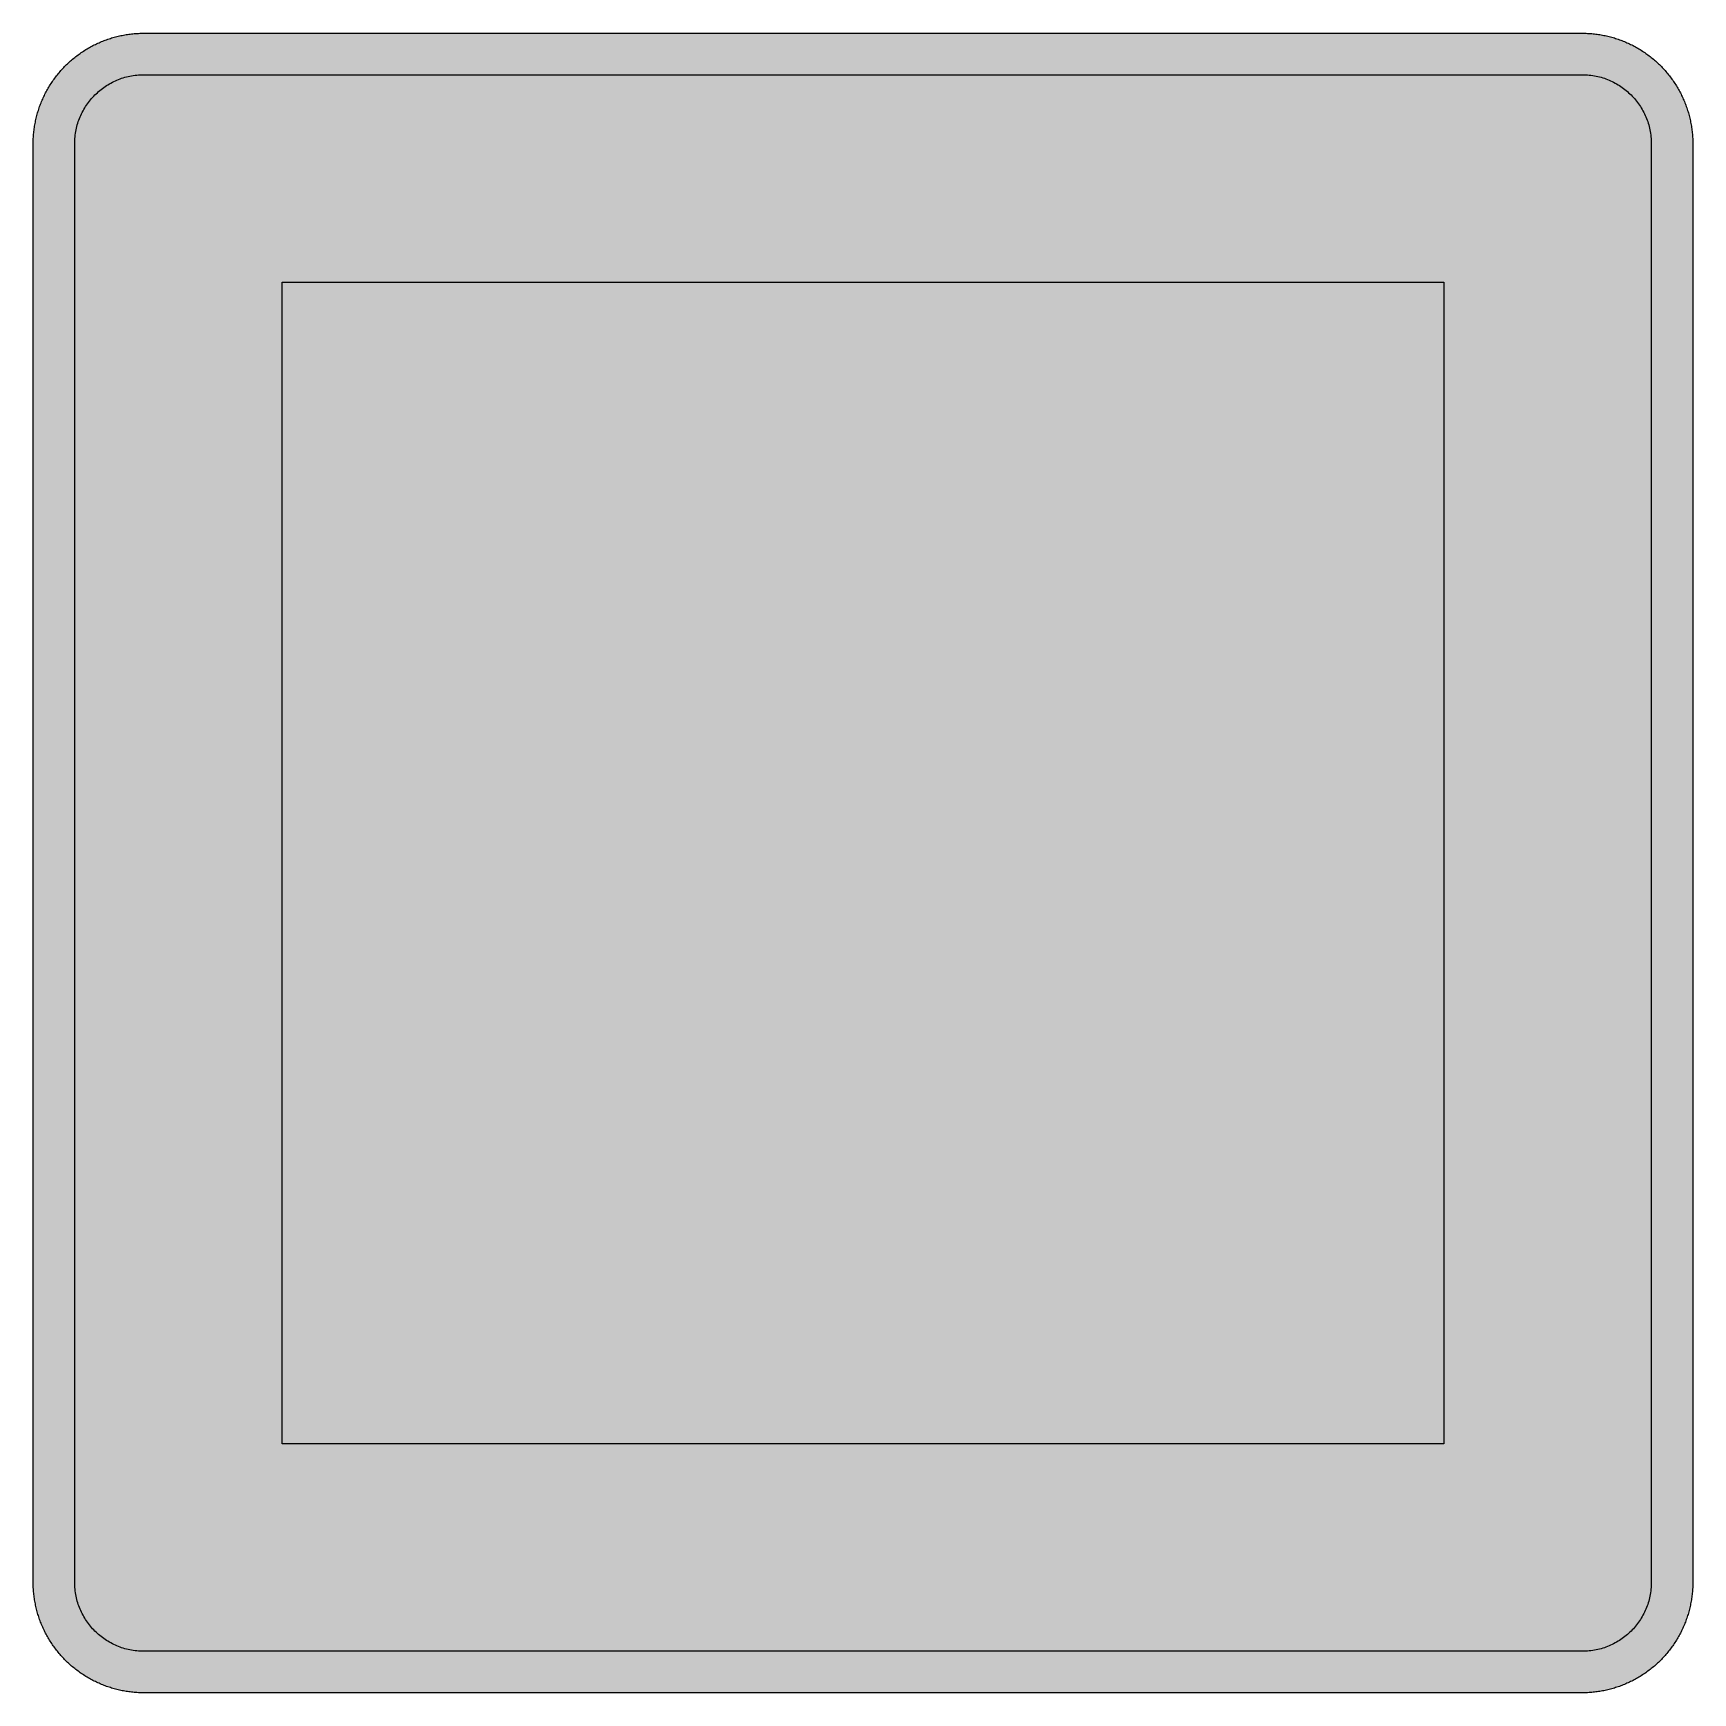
# Model space of a CAD drawing. Header units: millimetres. Extents: x 0 to 212, y 0 to 212.
import ezdxf

# ---------------------------------------------------------------- set-up
doc = ezdxf.new("R2010")
doc.units = ezdxf.units.MM

msp = doc.modelspace()

# ---------------------------------------------------------------- hatches: boundary and pattern name
for color, points in [(254, [(14.1633, 0.0536), (13.9878, 0.0533), (13.8125, 0.0559), (13.6373, 0.061), (13.462, 0.0686), (13.2893, 0.0787), (13.114, 0.0914), (12.9413, 0.1041), (12.7686, 0.1219), (12.5959, 0.1397), (12.4231, 0.16), (12.2504, 0.1829), (12.0777, 0.2057), (11.9075, 0.2337), (11.7373, 0.2616), (11.5672, 0.2921), (11.397, 0.3251), (11.2268, 0.3607), (11.0592, 0.3988), (10.8915, 0.4369), (10.7239, 0.4775), (10.5562, 0.5207), (10.3886, 0.5664), (10.2235, 0.6121), (10.0584, 0.6629), (9.8933, 0.7137), (9.7307, 0.7671), (9.5682, 0.8204), (9.4056, 0.8788), (9.2431, 0.9373), (9.083, 0.9982), (8.923, 1.0617), (8.763, 1.1252), (8.6055, 1.1938), (8.4455, 1.2624), (8.2906, 1.331), (8.1331, 1.4046), (7.9781, 1.4783), (7.8232, 1.5545), (7.6708, 1.6332), (7.5184, 1.7145), (7.366, 1.7958), (7.2161, 1.8796), (7.0663, 1.966), (6.919, 2.0523), (6.7716, 2.1438), (6.6243, 2.2352), (6.4795, 2.3266), (6.3348, 2.4232), (6.19, 2.5197), (6.0477, 2.6187), (5.908, 2.7178), (5.7683, 2.8194), (5.6286, 2.9235), (5.4915, 3.0302), (5.3543, 3.1369), (5.2197, 3.2461), (5.0851, 3.3579), (4.953, 3.4722), (4.8209, 3.5865), (4.6914, 3.7033), (4.5644, 3.8202), (4.4348, 3.9395), (4.3104, 4.0615), (4.1859, 4.1859), (4.0615, 4.3104), (3.9395, 4.4348), (3.8202, 4.5618), (3.7033, 4.6914), (3.5865, 4.8209), (3.4722, 4.953), (3.3579, 5.0851), (3.2487, 5.2197), (3.1369, 5.3543), (3.0302, 5.4915), (2.9235, 5.6286), (2.8194, 5.7683), (2.7178, 5.908), (2.6187, 6.0477), (2.5197, 6.19), (2.4232, 6.3348), (2.3266, 6.477), (2.2352, 6.6243), (2.1438, 6.7691), (2.0523, 6.9164), (1.966, 7.0663), (1.8796, 7.2161), (1.7958, 7.366), (1.7145, 7.5184), (1.6332, 7.6708), (1.5545, 7.8232), (1.4783, 7.9781), (1.4046, 8.1331), (1.331, 8.2906), (1.2598, 8.4455), (1.1913, 8.603), (1.1252, 8.763), (1.0592, 8.923), (0.9982, 9.083), (0.9373, 9.2431), (0.8763, 9.4056), (0.8204, 9.5682), (0.7645, 9.7307), (0.7112, 9.8933), (0.6604, 10.0584), (0.6121, 10.2235), (0.5639, 10.3911), (0.5207, 10.5562), (0.4775, 10.7239), (0.4343, 10.8915), (0.3962, 11.0592), (0.3607, 11.2268), (0.3251, 11.397), (0.2921, 11.5672), (0.2616, 11.7373), (0.2311, 11.9075), (0.2057, 12.0802), (0.1803, 12.2504), (0.1575, 12.4231), (0.1372, 12.5959), (0.1194, 12.7686), (0.1041, 12.9413), (0.0889, 13.1166), (0.0787, 13.2893), (0.0686, 13.4645), (0.061, 13.6373), (0.0559, 13.8125), (0.0508, 13.9878), (0.0508, 14.163), (0.0522, 197.6092), (0.0508, 197.7822), (0.0559, 197.9574), (0.061, 198.1327), (0.0686, 198.308), (0.0787, 198.4807), (0.0889, 198.6559), (0.1041, 198.8287), (0.1194, 199.0014), (0.1372, 199.1741), (0.1575, 199.3468), (0.1803, 199.5195), (0.2057, 199.6923), (0.2311, 199.8624), (0.2616, 200.0326), (0.2921, 200.2028), (0.3251, 200.373), (0.3607, 200.5432), (0.3962, 200.7108), (0.4343, 200.8784), (0.4775, 201.0461), (0.5207, 201.2137), (0.5639, 201.3814), (0.6121, 201.5465), (0.6604, 201.7116), (0.7112, 201.8767), (0.7645, 202.0392), (0.8204, 202.2018), (0.8763, 202.3643), (0.9373, 202.5269), (0.9982, 202.6869), (1.0592, 202.8469), (1.1252, 203.007), (1.1913, 203.1644), (1.2598, 203.3245), (1.331, 203.4794), (1.4046, 203.6369), (1.4783, 203.7918), (1.5545, 203.9468), (1.6332, 204.0992), (1.7145, 204.2516), (1.7958, 204.404), (1.8796, 204.5538), (1.966, 204.7037), (2.0523, 204.851), (2.1438, 204.9983), (2.2352, 205.1456), (2.3266, 205.2904), (2.4232, 205.4352), (2.5197, 205.58), (2.6187, 205.7222), (2.7178, 205.8619), (2.8194, 206.0016), (2.9235, 206.1413), (3.0302, 206.2785), (3.1369, 206.4156), (3.2487, 206.5503), (3.3579, 206.6849), (3.4722, 206.817), (3.5865, 206.949), (3.7033, 207.0786), (3.8202, 207.2056), (3.9395, 207.3351), (4.0615, 207.4596), (4.1859, 207.584), (4.3104, 207.7085), (4.4348, 207.8304), (4.5644, 207.9498), (4.6914, 208.0666), (4.8209, 208.1835), (4.953, 208.2978), (5.0851, 208.4121), (5.2197, 208.5213), (5.3543, 208.6331), (5.4915, 208.7397), (5.6286, 208.8464), (5.7683, 208.9506), (5.908, 209.0522), (6.0477, 209.1512), (6.19, 209.2503), (6.3348, 209.3468), (6.4795, 209.4433), (6.6243, 209.5348), (6.7716, 209.6262), (6.919, 209.7176), (7.0663, 209.804), (7.2161, 209.8904), (7.366, 209.9742), (7.5184, 210.0555), (7.6708, 210.1367), (7.8232, 210.2155), (7.9781, 210.2917), (8.1331, 210.3653), (8.2906, 210.439), (8.4455, 210.5101), (8.6055, 210.5787), (8.763, 210.6447), (8.923, 210.7108), (9.083, 210.7717), (9.2431, 210.8327), (9.4056, 210.8937), (9.5682, 210.9495), (9.7307, 211.0054), (9.8933, 211.0588), (10.0584, 211.1096), (10.2235, 211.1578), (10.3886, 211.2061), (10.5562, 211.2493), (10.7239, 211.2924), (10.8915, 211.3356), (11.0592, 211.3737), (11.2268, 211.4093), (11.397, 211.4448), (11.5672, 211.4779), (11.7373, 211.5083), (11.9075, 211.5388), (12.0777, 211.5642), (12.2504, 211.5896), (12.4231, 211.6125), (12.5959, 211.6328), (12.7686, 211.6506), (12.9413, 211.6658), (13.114, 211.6811), (13.2893, 211.6912), (13.462, 211.7014), (13.6373, 211.709), (13.8125, 211.7141), (13.9878, 211.7192), (14.163, 211.7192), (197.6078, 211.7203), (197.7822, 211.7192), (197.9574, 211.7141), (198.1327, 211.709), (198.3054, 211.7014), (198.4807, 211.6912), (198.6534, 211.6811), (198.8287, 211.6658), (199.0014, 211.6506), (199.1741, 211.6328), (199.3468, 211.6125), (199.5195, 211.5896), (199.6897, 211.5642), (199.8624, 211.5388), (200.0326, 211.5083), (200.2028, 211.4779), (200.373, 211.4448), (200.5432, 211.4093), (200.7108, 211.3737), (200.8784, 211.3356), (201.0461, 211.2924), (201.2137, 211.2493), (201.3788, 211.2061), (201.5465, 211.1578), (201.7116, 211.1096), (201.8767, 211.0588), (202.0392, 211.0054), (202.2018, 210.9495), (202.3643, 210.8937), (202.5269, 210.8327), (202.6869, 210.7717), (202.8469, 210.7108), (203.007, 210.6447), (203.167, 210.5787), (203.3245, 210.5101), (203.4794, 210.439), (203.6369, 210.3653), (203.7918, 210.2917), (203.9468, 210.2155), (204.0992, 210.1367), (204.2516, 210.0555), (204.404, 209.9742), (204.5538, 209.8904), (204.7037, 209.804), (204.8535, 209.7176), (205.0009, 209.6262), (205.1456, 209.5348), (205.293, 209.4433), (205.4352, 209.3468), (205.58, 209.2503), (205.7222, 209.1512), (205.8619, 209.0522), (206.0016, 208.9506), (206.1413, 208.8464), (206.2785, 208.7397), (206.4156, 208.6331), (206.5503, 208.5213), (206.6849, 208.4121), (206.817, 208.2978), (206.949, 208.1835), (207.0786, 208.0666), (207.2081, 207.9498), (207.3351, 207.8304), (207.4596, 207.7085), (207.584, 207.584), (207.7085, 207.4596), (207.8304, 207.3351), (207.9498, 207.2056), (208.0666, 207.0786), (208.1835, 206.949), (208.2978, 206.817), (208.4121, 206.6849), (208.5238, 206.5503), (208.6331, 206.4156), (208.7397, 206.2785), (208.8464, 206.1413), (208.9506, 206.0016), (209.0522, 205.8619), (209.1512, 205.7222), (209.2503, 205.58), (209.3468, 205.4352), (209.4433, 205.2904), (209.5348, 205.1456), (209.6262, 204.9983), (209.7176, 204.851), (209.804, 204.7037), (209.8904, 204.5538), (209.9742, 204.404), (210.0555, 204.2516), (210.1367, 204.0992), (210.2155, 203.9468), (210.2917, 203.7918), (210.3653, 203.6369), (210.439, 203.4794), (210.5076, 203.3245), (210.5762, 203.1644), (210.6447, 203.007), (210.7082, 202.8469), (210.7717, 202.6869), (210.8327, 202.5269), (210.8911, 202.3643), (210.9495, 202.2018), (211.0029, 202.0392), (211.0562, 201.8767), (211.107, 201.7116), (211.1578, 201.5465), (211.2035, 201.3814), (211.2493, 201.2137), (211.2924, 201.0461), (211.3331, 200.8784), (211.3712, 200.7108), (211.4093, 200.5432), (211.4448, 200.373), (211.4779, 200.2028), (211.5083, 200.0326), (211.5363, 199.8624), (211.5642, 199.6923), (211.5871, 199.5195), (211.6099, 199.3468), (211.6303, 199.1741), (211.648, 199.0014), (211.6658, 198.8287), (211.6785, 198.6559), (211.6912, 198.4807), (211.7014, 198.308), (211.709, 198.1327), (211.7141, 197.9574), (211.7166, 197.7822), (211.7166, 197.6069), (211.7189, 14.1647), (211.7166, 13.9878), (211.7141, 13.8125), (211.709, 13.6373), (211.7014, 13.4645), (211.6912, 13.2893), (211.6785, 13.1166), (211.6658, 12.9413), (211.648, 12.7686), (211.6303, 12.5959), (211.6099, 12.4231), (211.5871, 12.2504), (211.5642, 12.0802), (211.5363, 11.9075), (211.5083, 11.7373), (211.4779, 11.5672), (211.4448, 11.397), (211.4093, 11.2268), (211.3712, 11.0592), (211.3331, 10.8915), (211.2924, 10.7239), (211.2493, 10.5562), (211.2035, 10.3911), (211.1578, 10.2235), (211.107, 10.0584), (211.0562, 9.8933), (211.0029, 9.7307), (210.9495, 9.5682), (210.8911, 9.4056), (210.8327, 9.2431), (210.7717, 9.083), (210.7082, 8.923), (210.6447, 8.763), (210.5762, 8.603), (210.5076, 8.4455), (210.439, 8.2906), (210.3653, 8.1331), (210.2917, 7.9781), (210.2155, 7.8232), (210.1367, 7.6708), (210.0555, 7.5184), (209.9742, 7.366), (209.8904, 7.2161), (209.804, 7.0663), (209.7176, 6.9164), (209.6262, 6.7691), (209.5348, 6.6243), (209.4433, 6.477), (209.3468, 6.3348), (209.2503, 6.19), (209.1512, 6.0477), (209.0522, 5.908), (208.9506, 5.7683), (208.8464, 5.6286), (208.7397, 5.4915), (208.6331, 5.3543), (208.5238, 5.2197), (208.4121, 5.0851), (208.2978, 4.953), (208.1835, 4.8209), (208.0666, 4.6914), (207.9498, 4.5618), (207.8304, 4.4348), (207.7085, 4.3104), (207.584, 4.1859), (207.4596, 4.0615), (207.3351, 3.9395), (207.2081, 3.8202), (207.0786, 3.7033), (206.949, 3.5865), (206.817, 3.4722), (206.6849, 3.3579), (206.5503, 3.2461), (206.4156, 3.1369), (206.2785, 3.0302), (206.1413, 2.9235), (206.0016, 2.8194), (205.8619, 2.7178), (205.7222, 2.6187), (205.58, 2.5197), (205.4352, 2.4232), (205.293, 2.3266), (205.1456, 2.2352), (205.0009, 2.1438), (204.8535, 2.0523), (204.7037, 1.966), (204.5538, 1.8796), (204.404, 1.7958), (204.2516, 1.7145), (204.0992, 1.6332), (203.9468, 1.5545), (203.7918, 1.4783), (203.6369, 1.4046), (203.4794, 1.331), (203.3245, 1.2624), (203.167, 1.1938), (203.007, 1.1252), (202.8469, 1.0617), (202.6869, 0.9982), (202.5269, 0.9373), (202.3643, 0.8788), (202.2018, 0.8204), (202.0392, 0.7671), (201.8767, 0.7137), (201.7116, 0.6629), (201.5465, 0.6121), (201.3788, 0.5664), (201.2137, 0.5207), (201.0461, 0.4775), (200.8784, 0.4369), (200.7108, 0.3988), (200.5432, 0.3607), (200.373, 0.3251), (200.2028, 0.2921), (200.0326, 0.2616), (199.8624, 0.2337), (199.6897, 0.2057), (199.5195, 0.1829), (199.3468, 0.16), (199.1741, 0.1397), (199.0014, 0.1219), (198.8287, 0.1041), (198.6534, 0.0914), (198.4807, 0.0787), (198.3054, 0.0686), (198.1327, 0.061), (197.9574, 0.0559), (197.7822, 0.0533), (197.6069, 0.0533)]), (144, [(14.1633, 5.3453), (13.9344, 5.3467), (13.7084, 5.3543), (13.4849, 5.3696), (13.2613, 5.3899), (13.0378, 5.4153), (12.8194, 5.4458), (12.6009, 5.4813), (12.385, 5.522), (12.1717, 5.5702), (11.9583, 5.621), (11.7475, 5.6794), (11.5392, 5.7404), (11.3335, 5.8064), (11.1303, 5.8801), (10.9296, 5.9563), (10.729, 6.0376), (10.5334, 6.1239), (10.3378, 6.2128), (10.1473, 6.3094), (9.9593, 6.4084), (9.7714, 6.5126), (9.5885, 6.6218), (9.4082, 6.7335), (9.2304, 6.8504), (9.0576, 6.9698), (8.8849, 7.0968), (8.7173, 7.2238), (8.5522, 7.3584), (8.3896, 7.4955), (8.2321, 7.6352), (8.0772, 7.78), (7.9273, 7.9273), (7.7775, 8.0772), (7.6352, 8.2321), (7.493, 8.3922), (7.3558, 8.5522), (7.2238, 8.7173), (7.0942, 8.8875), (6.9698, 9.0576), (6.8504, 9.2329), (6.7335, 9.4107), (6.6192, 9.591), (6.5126, 9.7739), (6.4084, 9.9593), (6.3068, 10.1473), (6.2128, 10.3403), (6.1214, 10.5334), (6.035, 10.7315), (5.9538, 10.9296), (5.8776, 11.1303), (5.8064, 11.3335), (5.7404, 11.5418), (5.6769, 11.75), (5.621, 11.9583), (5.5677, 12.1717), (5.522, 12.385), (5.4813, 12.6009), (5.4432, 12.8194), (5.4127, 13.0404), (5.3873, 13.2613), (5.3696, 13.4849), (5.3543, 13.7084), (5.3467, 13.937), (5.3416, 14.163), (5.3439, 197.6092), (5.3467, 197.8355), (5.3543, 198.0616), (5.3696, 198.2851), (5.3873, 198.5086), (5.4127, 198.7321), (5.4432, 198.9506), (5.4813, 199.169), (5.522, 199.3849), (5.5677, 199.5983), (5.621, 199.8116), (5.6769, 200.0225), (5.7404, 200.2307), (5.8064, 200.4365), (5.8776, 200.6397), (5.9538, 200.8403), (6.035, 201.041), (6.1214, 201.2366), (6.2128, 201.4322), (6.3068, 201.6227), (6.4084, 201.8106), (6.5126, 201.9986), (6.6192, 202.1815), (6.7335, 202.3618), (6.8504, 202.5396), (6.9698, 202.7123), (7.0942, 202.885), (7.2238, 203.0527), (7.3558, 203.2178), (7.493, 203.3803), (7.6352, 203.5378), (7.7775, 203.6928), (7.9273, 203.8426), (8.0772, 203.9925), (8.2321, 204.1347), (8.3896, 204.277), (8.5522, 204.4141), (8.7173, 204.5462), (8.8849, 204.6757), (9.0576, 204.8002), (9.2304, 204.9196), (9.4082, 205.0364), (9.5885, 205.1507), (9.7714, 205.2574), (9.9593, 205.3615), (10.1473, 205.4631), (10.3378, 205.5571), (10.5334, 205.6486), (10.729, 205.7349), (10.9296, 205.8162), (11.1303, 205.8924), (11.3335, 205.9635), (11.5392, 206.0296), (11.7475, 206.0931), (11.9583, 206.1489), (12.1717, 206.2023), (12.385, 206.248), (12.6009, 206.2886), (12.8194, 206.3267), (13.0378, 206.3572), (13.2613, 206.3826), (13.4849, 206.4004), (13.7084, 206.4156), (13.9344, 206.4233), (14.163, 206.4283), (197.6078, 206.4286), (197.833, 206.4233), (198.0616, 206.4156), (198.2851, 206.4004), (198.5086, 206.3826), (198.7296, 206.3572), (198.9506, 206.3267), (199.169, 206.2886), (199.3849, 206.248), (199.5983, 206.2023), (199.8116, 206.1489), (200.0199, 206.0931), (200.2282, 206.0296), (200.4365, 205.9635), (200.6397, 205.8924), (200.8403, 205.8162), (201.0385, 205.7349), (201.2366, 205.6486), (201.4296, 205.5571), (201.6227, 205.4631), (201.8106, 205.3615), (201.996, 205.2574), (202.1789, 205.1507), (202.3593, 205.0364), (202.5371, 204.9196), (202.7123, 204.8002), (202.8825, 204.6757), (203.0527, 204.5462), (203.2178, 204.4141), (203.3778, 204.277), (203.5378, 204.1347), (203.6928, 203.9925), (203.8426, 203.8426), (203.9899, 203.6928), (204.1347, 203.5378), (204.2744, 203.3803), (204.4116, 203.2178), (204.5462, 203.0527), (204.6732, 202.885), (204.8002, 202.7123), (204.9196, 202.5396), (205.0364, 202.3618), (205.1482, 202.1815), (205.2574, 201.9986), (205.3615, 201.8106), (205.4606, 201.6227), (205.5571, 201.4322), (205.646, 201.2366), (205.7324, 201.041), (205.8137, 200.8403), (205.8899, 200.6397), (205.9635, 200.4365), (206.0296, 200.2307), (206.0905, 200.0225), (206.1489, 199.8116), (206.1997, 199.5983), (206.248, 199.3849), (206.2886, 199.169), (206.3242, 198.9506), (206.3547, 198.7321), (206.3801, 198.5086), (206.4004, 198.2851), (206.4156, 198.0616), (206.4233, 197.8355), (206.4258, 197.6069), (206.4272, 14.1647), (206.4233, 13.937), (206.4156, 13.7084), (206.4004, 13.4849), (206.3801, 13.2613), (206.3547, 13.0404), (206.3242, 12.8194), (206.2886, 12.6009), (206.248, 12.385), (206.1997, 12.1717), (206.1489, 11.9583), (206.0905, 11.75), (206.0296, 11.5418), (205.9635, 11.3335), (205.8899, 11.1303), (205.8137, 10.9296), (205.7324, 10.7315), (205.646, 10.5334), (205.5571, 10.3403), (205.4606, 10.1473), (205.3615, 9.9593), (205.2574, 9.7739), (205.1482, 9.591), (205.0364, 9.4107), (204.9196, 9.2329), (204.8002, 9.0576), (204.6732, 8.8875), (204.5462, 8.7173), (204.4116, 8.5522), (204.2744, 8.3922), (204.1347, 8.2321), (203.9899, 8.0772), (203.8426, 7.9273), (203.6928, 7.78), (203.5378, 7.6352), (203.3778, 7.4955), (203.2178, 7.3584), (203.0527, 7.2238), (202.8825, 7.0968), (202.7123, 6.9698), (202.5371, 6.8504), (202.3593, 6.7335), (202.1789, 6.6218), (201.996, 6.5126), (201.8106, 6.4084), (201.6227, 6.3094), (201.4296, 6.2128), (201.2366, 6.1239), (201.0385, 6.0376), (200.8403, 5.9563), (200.6397, 5.8801), (200.4365, 5.8064), (200.2282, 5.7404), (200.0199, 5.6794), (199.8116, 5.621), (199.5983, 5.5702), (199.3849, 5.522), (199.169, 5.4813), (198.9506, 5.4458), (198.7296, 5.4153), (198.5086, 5.3899), (198.2851, 5.3696), (198.0616, 5.3543), (197.833, 5.3467), (197.6069, 5.3442)]), (254, [(31.8022, 179.9703), (179.9689, 179.9703), (179.9689, 31.8036), (31.8022, 31.8036)])]:
    msp.add_hatch(color=color).paths.add_polyline_path(points)
h = msp.add_hatch(color=59)
edge = h.paths.add_edge_path()
edge.add_line((111.1772, 133.2519), (111.3206, 133.3017))
edge.add_line((111.3206, 133.3017), (111.4654, 133.3551))
edge.add_line((111.4654, 133.3551), (111.6076, 133.411))
edge.add_line((111.6076, 133.411), (111.7524, 133.4668))
edge.add_line((111.7524, 133.4668), (111.8946, 133.5253))
edge.add_line((111.8946, 133.5253), (112.0343, 133.5837))
edge.add_line((112.0343, 133.5837), (112.1766, 133.6421))
edge.add_line((112.1766, 133.6421), (112.3163, 133.7031))
edge.add_line((112.3163, 133.7031), (112.456, 133.7666))
edge.add_line((112.456, 133.7666), (112.5957, 133.8301))
edge.add_line((112.5957, 133.8301), (112.7328, 133.8961))
edge.add_line((112.7328, 133.8961), (112.87, 133.9621))
edge.add_line((112.87, 133.9621), (113.0071, 134.0307))
edge.add_line((113.0071, 134.0307), (113.1443, 134.0993))
edge.add_line((113.1443, 134.0993), (113.2789, 134.1704))
edge.add_line((113.2789, 134.1704), (113.4135, 134.2415))
edge.add_line((113.4135, 134.2415), (113.5482, 134.3152))
edge.add_line((113.5482, 134.3152), (113.6802, 134.3889))
edge.add_line((113.6802, 134.3889), (113.8123, 134.4651))
edge.add_line((113.8123, 134.4651), (113.9444, 134.5413))
edge.add_line((113.9444, 134.5413), (114.0765, 134.62))
edge.add_line((114.0765, 134.62), (114.206, 134.6987))
edge.add_line((114.206, 134.6987), (114.3356, 134.7775))
edge.add_line((114.3356, 134.7775), (114.4626, 134.8613))
edge.add_line((114.4626, 134.8613), (114.5921, 134.9426))
edge.add_line((114.5921, 134.9426), (114.7191, 135.0264))
edge.add_line((114.7191, 135.0264), (114.8436, 135.1128))
edge.add_line((114.8436, 135.1128), (114.968, 135.1991))
edge.add_line((114.968, 135.1991), (115.0925, 135.2855))
edge.add_line((115.0925, 135.2855), (115.2169, 135.3744))
edge.add_line((115.2169, 135.3744), (115.3389, 135.4658))
edge.add_line((115.3389, 135.4658), (115.4608, 135.5573))
edge.add_line((115.4608, 135.5573), (115.5827, 135.6487))
edge.add_line((115.5827, 135.6487), (115.7021, 135.7427))
edge.add_line((115.7021, 135.7427), (115.8215, 135.8367))
edge.add_line((115.8215, 135.8367), (115.9383, 135.9332))
edge.add_line((115.9383, 135.9332), (116.0577, 136.0297))
edge.add_line((116.0577, 136.0297), (116.172, 136.1288))
edge.add_line((116.172, 136.1288), (116.2888, 136.2278))
edge.add_line((116.2888, 136.2278), (116.4031, 136.3269))
edge.add_line((116.4031, 136.3269), (116.5174, 136.4285))
edge.add_line((116.5174, 136.4285), (116.6292, 136.5301))
edge.add_line((116.6292, 136.5301), (116.7409, 136.6342))
edge.add_line((116.7409, 136.6342), (116.8502, 136.7384))
edge.add_line((116.8502, 136.7384), (116.9619, 136.845))
edge.add_line((116.9619, 136.845), (117.0686, 136.9517))
edge.add_line((117.0686, 136.9517), (117.1778, 137.0609))
edge.add_line((117.1778, 137.0609), (117.2845, 137.1676))
edge.add_line((117.2845, 137.1676), (117.3886, 137.2794))
edge.add_line((117.3886, 137.2794), (117.4928, 137.3911))
edge.add_line((117.4928, 137.3911), (117.5969, 137.5029))
edge.add_line((117.5969, 137.5029), (117.7011, 137.6147))
edge.add_line((117.7011, 137.6147), (117.8027, 137.729))
edge.add_line((117.8027, 137.729), (117.9017, 137.8458))
edge.add_line((117.9017, 137.8458), (118.0008, 137.9601))
edge.add_line((118.0008, 137.9601), (118.0998, 138.0769))
edge.add_line((118.0998, 138.0769), (118.1964, 138.1963))
edge.add_line((118.1964, 138.1963), (118.2929, 138.3157))
edge.add_line((118.2929, 138.3157), (118.3869, 138.4351))
edge.add_line((118.3869, 138.4351), (118.4808, 138.557))
edge.add_line((118.4808, 138.557), (118.5748, 138.6789))
edge.add_line((118.5748, 138.6789), (118.6663, 138.8034))
edge.add_line((118.6663, 138.8034), (118.7577, 138.9278))
edge.add_line((118.7577, 138.9278), (118.8466, 139.0523))
edge.add_line((118.8466, 139.0523), (118.9355, 139.1793))
edge.add_line((118.9355, 139.1793), (119.0219, 139.3038))
edge.add_line((119.0219, 139.3038), (119.1082, 139.4333))
edge.add_line((119.1082, 139.4333), (119.192, 139.5603))
edge.add_line((119.192, 139.5603), (119.2759, 139.6898))
edge.add_line((119.2759, 139.6898), (119.3571, 139.8194))
edge.add_line((119.3571, 139.8194), (119.4359, 139.9489))
edge.add_line((119.4359, 139.9489), (119.5172, 140.081))
edge.add_line((119.5172, 140.081), (119.5934, 140.2131))
edge.add_line((119.5934, 140.2131), (119.6696, 140.3452))
edge.add_line((119.6696, 140.3452), (119.7458, 140.4798))
edge.add_line((119.7458, 140.4798), (119.8194, 140.6119))
edge.add_line((119.8194, 140.6119), (119.8931, 140.7465))
edge.add_line((119.8931, 140.7465), (119.9642, 140.8811))
edge.add_line((119.9642, 140.8811), (120.0328, 141.0183))
edge.add_line((120.0328, 141.0183), (120.1014, 141.1529))
edge.add_line((120.1014, 141.1529), (120.1699, 141.29))
edge.add_line((120.1699, 141.29), (120.2334, 141.4272))
edge.add_line((120.2334, 141.4272), (120.2995, 141.5669))
edge.add_line((120.2995, 141.5669), (120.363, 141.7041))
edge.add_line((120.363, 141.7041), (120.4239, 141.8438))
edge.add_line((120.4239, 141.8438), (120.4849, 141.9835))
edge.add_line((120.4849, 141.9835), (120.5433, 142.1232))
edge.add_line((120.5433, 142.1232), (120.6017, 142.2654))
edge.add_line((120.6017, 142.2654), (120.6576, 142.4076))
edge.add_line((120.6576, 142.4076), (120.7135, 142.5473))
edge.add_line((120.7135, 142.5473), (120.7668, 142.6896))
edge.add_line((120.7668, 142.6896), (120.8176, 142.8344))
edge.add_line((120.8176, 142.8344), (120.8684, 142.9766))
edge.add_line((120.8684, 142.9766), (120.9192, 143.1214))
edge.add_line((120.9192, 143.1214), (120.9675, 143.2662))
edge.add_line((120.9675, 143.2662), (121.0132, 143.4109))
edge.add_line((121.0132, 143.4109), (121.0589, 143.5557))
edge.add_line((121.0589, 143.5557), (121.1021, 143.7005))
edge.add_line((121.1021, 143.7005), (121.1453, 143.8453))
edge.add_line((121.1453, 143.8453), (121.1859, 143.9926))
edge.add_line((121.1859, 143.9926), (121.2266, 144.1399))
edge.add_line((121.2266, 144.1399), (121.2647, 144.2872))
edge.add_line((121.2647, 144.2872), (121.3028, 144.4346))
edge.add_line((121.3028, 144.4346), (121.3383, 144.5819))
edge.add_line((121.3383, 144.5819), (121.3714, 144.7317))
edge.add_line((121.3714, 144.7317), (121.4044, 144.8791))
edge.add_line((121.4044, 144.8791), (121.4349, 145.0289))
edge.add_line((121.4349, 145.0289), (121.4653, 145.1788))
edge.add_line((121.4653, 145.1788), (121.4933, 145.3286))
edge.add_line((121.4933, 145.3286), (121.5212, 145.4785))
edge.add_line((121.5212, 145.4785), (121.5466, 145.6284))
edge.add_line((121.5466, 145.6284), (121.572, 145.7782))
edge.add_line((121.572, 145.7782), (121.5923, 145.9281))
edge.add_line((121.5923, 145.9281), (121.6152, 146.0805))
edge.add_line((121.6152, 146.0805), (121.6355, 146.2329))
edge.add_line((121.6355, 146.2329), (121.6533, 146.3827))
edge.add_line((121.6533, 146.3827), (121.6711, 146.5351))
edge.add_line((121.6711, 146.5351), (121.6863, 146.6875))
edge.add_line((121.6863, 146.6875), (121.699, 146.8399))
edge.add_line((121.699, 146.8399), (121.7117, 146.9923))
edge.add_line((121.7117, 146.9923), (121.7219, 147.1447))
edge.add_line((121.7219, 147.1447), (121.732, 147.2971))
edge.add_line((121.732, 147.2971), (121.7397, 147.4521))
edge.add_line((121.7397, 147.4521), (121.7473, 147.6045))
edge.add_line((121.7473, 147.6045), (121.7524, 147.7569))
edge.add_line((121.7524, 147.7569), (121.7574, 147.9118))
edge.add_line((121.7574, 147.9118), (121.7574, 148.0642))
edge.add_line((121.7574, 148.0642), (121.76, 148.2192))
edge.add_line((121.76, 148.2192), (121.7574, 148.4173))
edge.add_line((121.7574, 148.4173), (121.7549, 148.6129))
edge.add_line((121.7549, 148.6129), (121.7473, 148.811))
edge.add_line((121.7473, 148.811), (121.7397, 149.0066))
edge.add_line((121.7397, 149.0066), (121.7295, 149.2021))
edge.add_line((121.7295, 149.2021), (121.7143, 149.3977))
edge.add_line((121.7143, 149.3977), (121.699, 149.5933))
edge.add_line((121.699, 149.5933), (121.6812, 149.7889))
edge.add_line((121.6812, 149.7889), (121.6609, 149.9819))
edge.add_line((121.6609, 149.9819), (121.6381, 150.1775))
edge.add_line((121.6381, 150.1775), (121.6127, 150.3705))
edge.add_line((121.6127, 150.3705), (121.5847, 150.5636))
edge.add_line((121.5847, 150.5636), (121.5542, 150.7566))
edge.add_line((121.5542, 150.7566), (121.5238, 150.9471))
edge.add_line((121.5238, 150.9471), (121.4882, 151.1402))
edge.add_line((121.4882, 151.1402), (121.4526, 151.3307))
edge.add_line((121.4526, 151.3307), (121.412, 151.5212))
edge.add_line((121.412, 151.5212), (121.3714, 151.7091))
edge.add_line((121.3714, 151.7091), (121.3256, 151.8996))
edge.add_line((121.3256, 151.8996), (121.2799, 152.0876))
edge.add_line((121.2799, 152.0876), (121.2317, 152.2755))
edge.add_line((121.2317, 152.2755), (121.1809, 152.4635))
edge.add_line((121.1809, 152.4635), (121.1275, 152.6489))
edge.add_line((121.1275, 152.6489), (121.0742, 152.8343))
edge.add_line((121.0742, 152.8343), (121.0158, 153.0198))
edge.add_line((121.0158, 153.0198), (120.9573, 153.2052))
edge.add_line((120.9573, 153.2052), (120.8938, 153.3881))
edge.add_line((120.8938, 153.3881), (120.8303, 153.5709))
edge.add_line((120.8303, 153.5709), (120.7643, 153.7538))
edge.add_line((120.7643, 153.7538), (120.6957, 153.9342))
edge.add_line((120.6957, 153.9342), (120.6246, 154.1145))
edge.add_line((120.6246, 154.1145), (120.5509, 154.2923))
edge.add_line((120.5509, 154.2923), (120.4773, 154.4726))
edge.add_line((120.4773, 154.4726), (120.3985, 154.6504))
edge.add_line((120.3985, 154.6504), (120.3198, 154.8257))
edge.add_line((120.3198, 154.8257), (120.2385, 155.001))
edge.add_line((120.2385, 155.001), (120.1547, 155.1762))
edge.add_line((120.1547, 155.1762), (120.0683, 155.3489))
edge.add_line((120.0683, 155.3489), (119.9794, 155.5217))
edge.add_line((119.9794, 155.5217), (119.8905, 155.6944))
edge.add_line((119.8905, 155.6944), (119.7966, 155.8646))
edge.add_line((119.7966, 155.8646), (119.7026, 156.0347))
edge.add_line((119.7026, 156.0347), (119.6061, 156.2024))
edge.add_line((119.6061, 156.2024), (119.507, 156.37))
edge.add_line((119.507, 156.37), (119.4079, 156.5351))
edge.add_line((119.4079, 156.5351), (119.3038, 156.7002))
edge.add_line((119.3038, 156.7002), (119.1997, 156.8628))
edge.add_line((119.1997, 156.8628), (119.093, 157.0253))
edge.add_line((119.093, 157.0253), (118.9838, 157.1879))
edge.add_line((118.9838, 157.1879), (118.872, 157.3479))
edge.add_line((118.872, 157.3479), (118.7602, 157.5054))
edge.add_line((118.7602, 157.5054), (118.6459, 157.6629))
edge.add_line((118.6459, 157.6629), (118.5266, 157.8204))
edge.add_line((118.5266, 157.8204), (118.4097, 157.9753))
edge.add_line((118.4097, 157.9753), (118.2878, 158.1277))
edge.add_line((118.2878, 158.1277), (118.1659, 158.2801))
edge.add_line((118.1659, 158.2801), (118.0389, 158.43))
edge.add_line((118.0389, 158.43), (117.9119, 158.5798))
edge.add_line((117.9119, 158.5798), (117.7849, 158.7271))
edge.add_line((117.7849, 158.7271), (117.6528, 158.8745))
edge.add_line((117.6528, 158.8745), (117.5207, 159.0192))
edge.add_line((117.5207, 159.0192), (117.3861, 159.1615))
edge.add_line((117.3861, 159.1615), (117.2489, 159.3037))
edge.add_line((117.2489, 159.3037), (117.1092, 159.4434))
edge.add_line((117.1092, 159.4434), (116.9695, 159.5831))
edge.add_line((116.9695, 159.5831), (116.8273, 159.7203))
edge.add_line((116.8273, 159.7203), (116.6851, 159.8549))
edge.add_line((116.6851, 159.8549), (116.5403, 159.987))
edge.add_line((116.5403, 159.987), (116.393, 160.1191))
edge.add_line((116.393, 160.1191), (116.2456, 160.2461))
edge.add_line((116.2456, 160.2461), (116.0958, 160.3731))
edge.add_line((116.0958, 160.3731), (115.9459, 160.4975))
edge.add_line((115.9459, 160.4975), (115.7935, 160.622))
edge.add_line((115.7935, 160.622), (115.6411, 160.7439))
edge.add_line((115.6411, 160.7439), (115.4862, 160.8607))
edge.add_line((115.4862, 160.8607), (115.3287, 160.9776))
edge.add_line((115.3287, 160.9776), (115.1712, 161.0944))
edge.add_line((115.1712, 161.0944), (115.0137, 161.2062))
edge.add_line((115.0137, 161.2062), (114.8537, 161.3179))
edge.add_line((114.8537, 161.3179), (114.6912, 161.4272))
edge.add_line((114.6912, 161.4272), (114.5311, 161.5338))
edge.add_line((114.5311, 161.5338), (114.366, 161.638))
edge.add_line((114.366, 161.638), (114.2009, 161.7421))
edge.add_line((114.2009, 161.7421), (114.0358, 161.8412))
edge.add_line((114.0358, 161.8412), (113.8682, 161.9402))
edge.add_line((113.8682, 161.9402), (113.7006, 162.0368))
edge.add_line((113.7006, 162.0368), (113.5304, 162.1307))
edge.add_line((113.5304, 162.1307), (113.3602, 162.2247))
edge.add_line((113.3602, 162.2247), (113.19, 162.3136))
edge.add_line((113.19, 162.3136), (113.0173, 162.4025))
edge.add_line((113.0173, 162.4025), (112.842, 162.4889))
edge.add_line((112.842, 162.4889), (112.6693, 162.5727))
edge.add_line((112.6693, 162.5727), (112.4915, 162.654))
edge.add_line((112.4915, 162.654), (112.3163, 162.7327))
edge.add_line((112.3163, 162.7327), (112.1385, 162.8089))
edge.add_line((112.1385, 162.8089), (111.9607, 162.8851))
edge.add_line((111.9607, 162.8851), (111.7803, 162.9588))
edge.add_line((111.7803, 162.9588), (111.6, 163.0299))
edge.add_line((111.6, 163.0299), (111.4196, 163.0985))
edge.add_line((111.4196, 163.0985), (111.2368, 163.1645))
edge.add_line((111.2368, 163.1645), (111.0539, 163.228))
edge.add_line((111.0539, 163.228), (110.871, 163.2915))
edge.add_line((110.871, 163.2915), (110.6881, 163.3499))
edge.add_line((110.6881, 163.3499), (110.5027, 163.4084))
edge.add_line((110.5027, 163.4084), (110.3173, 163.4617))
edge.add_line((110.3173, 163.4617), (110.1293, 163.515))
edge.add_line((110.1293, 163.515), (109.9414, 163.5658))
edge.add_line((109.9414, 163.5658), (109.7534, 163.6141))
edge.add_line((109.7534, 163.6141), (109.5654, 163.6624))
edge.add_line((109.5654, 163.6624), (109.3775, 163.7055))
edge.add_line((109.3775, 163.7055), (109.187, 163.7462))
edge.add_line((109.187, 163.7462), (108.9965, 163.7868))
edge.add_line((108.9965, 163.7868), (108.806, 163.8224))
edge.add_line((108.806, 163.8224), (108.6129, 163.8579))
edge.add_line((108.6129, 163.8579), (108.4224, 163.891))
edge.add_line((108.4224, 163.891), (108.2294, 163.9189))
edge.add_line((108.2294, 163.9189), (108.0364, 163.9468))
edge.add_line((108.0364, 163.9468), (107.8433, 163.9722))
edge.add_line((107.8433, 163.9722), (107.6477, 163.9951))
edge.add_line((107.6477, 163.9951), (107.4547, 164.0154))
edge.add_line((107.4547, 164.0154), (107.2591, 164.0332))
edge.add_line((107.2591, 164.0332), (107.0635, 164.051))
edge.add_line((107.0635, 164.051), (106.868, 164.0637))
edge.add_line((106.868, 164.0637), (106.6724, 164.0738))
edge.add_line((106.6724, 164.0738), (106.4743, 164.084))
edge.add_line((106.4743, 164.084), (106.2787, 164.0891))
edge.add_line((106.2787, 164.0891), (106.0806, 164.0916))
edge.add_line((106.0806, 164.0916), (105.885, 164.0942))
edge.add_line((105.885, 164.0942), (105.6869, 164.0916))
edge.add_line((105.6869, 164.0916), (105.4913, 164.0891))
edge.add_line((105.4913, 164.0891), (105.2932, 164.084))
edge.add_line((105.2932, 164.084), (105.0976, 164.0738))
edge.add_line((105.0976, 164.0738), (104.902, 164.0637))
edge.add_line((104.902, 164.0637), (104.7064, 164.051))
edge.add_line((104.7064, 164.051), (104.5108, 164.0332))
edge.add_line((104.5108, 164.0332), (104.3153, 164.0154))
edge.add_line((104.3153, 164.0154), (104.1222, 163.9951))
edge.add_line((104.1222, 163.9951), (103.9266, 163.9722))
edge.add_line((103.9266, 163.9722), (103.7336, 163.9468))
edge.add_line((103.7336, 163.9468), (103.5406, 163.9189))
edge.add_line((103.5406, 163.9189), (103.3475, 163.891))
edge.add_line((103.3475, 163.891), (103.1545, 163.8579))
edge.add_line((103.1545, 163.8579), (102.964, 163.8224))
edge.add_line((102.964, 163.8224), (102.7735, 163.7868))
edge.add_line((102.7735, 163.7868), (102.583, 163.7462))
edge.add_line((102.583, 163.7462), (102.3925, 163.7055))
edge.add_line((102.3925, 163.7055), (102.2045, 163.6624))
edge.add_line((102.2045, 163.6624), (102.014, 163.6141))
edge.add_line((102.014, 163.6141), (101.8261, 163.5658))
edge.add_line((101.8261, 163.5658), (101.6406, 163.515))
edge.add_line((101.6406, 163.515), (101.4527, 163.4617))
edge.add_line((101.4527, 163.4617), (101.2673, 163.4084))
edge.add_line((101.2673, 163.4084), (101.0818, 163.3499))
edge.add_line((101.0818, 163.3499), (100.899, 163.2915))
edge.add_line((100.899, 163.2915), (100.7161, 163.228))
edge.add_line((100.7161, 163.228), (100.5332, 163.1645))
edge.add_line((100.5332, 163.1645), (100.3503, 163.0985))
edge.add_line((100.3503, 163.0985), (100.17, 163.0299))
edge.add_line((100.17, 163.0299), (99.9896, 162.9588))
edge.add_line((99.9896, 162.9588), (99.8093, 162.8851))
edge.add_line((99.8093, 162.8851), (99.6315, 162.8089))
edge.add_line((99.6315, 162.8089), (99.4537, 162.7327))
edge.add_line((99.4537, 162.7327), (99.2784, 162.654))
edge.add_line((99.2784, 162.654), (99.1006, 162.5727))
edge.add_line((99.1006, 162.5727), (98.9279, 162.4889))
edge.add_line((98.9279, 162.4889), (98.7527, 162.4025))
edge.add_line((98.7527, 162.4025), (98.5799, 162.3136))
edge.add_line((98.5799, 162.3136), (98.4098, 162.2247))
edge.add_line((98.4098, 162.2247), (98.2396, 162.1307))
edge.add_line((98.2396, 162.1307), (98.0694, 162.0368))
edge.add_line((98.0694, 162.0368), (97.9018, 161.9402))
edge.add_line((97.9018, 161.9402), (97.7341, 161.8412))
edge.add_line((97.7341, 161.8412), (97.569, 161.7421))
edge.add_line((97.569, 161.7421), (97.4039, 161.638))
edge.add_line((97.4039, 161.638), (97.2388, 161.5338))
edge.add_line((97.2388, 161.5338), (97.0763, 161.4272))
edge.add_line((97.0763, 161.4272), (96.9162, 161.3179))
edge.add_line((96.9162, 161.3179), (96.7562, 161.2062))
edge.add_line((96.7562, 161.2062), (96.5962, 161.0944))
edge.add_line((96.5962, 161.0944), (96.4387, 160.9776))
edge.add_line((96.4387, 160.9776), (96.2838, 160.8607))
edge.add_line((96.2838, 160.8607), (96.1288, 160.7439))
edge.add_line((96.1288, 160.7439), (95.9764, 160.622))
edge.add_line((95.9764, 160.622), (95.824, 160.4975))
edge.add_line((95.824, 160.4975), (95.6742, 160.3731))
edge.add_line((95.6742, 160.3731), (95.5243, 160.2461))
edge.add_line((95.5243, 160.2461), (95.377, 160.1191))
edge.add_line((95.377, 160.1191), (95.2297, 159.987))
edge.add_line((95.2297, 159.987), (95.0849, 159.8549))
edge.add_line((95.0849, 159.8549), (94.9401, 159.7203))
edge.add_line((94.9401, 159.7203), (94.8004, 159.5831))
edge.add_line((94.8004, 159.5831), (94.6582, 159.4434))
edge.add_line((94.6582, 159.4434), (94.521, 159.3037))
edge.add_line((94.521, 159.3037), (94.3839, 159.1615))
edge.add_line((94.3839, 159.1615), (94.2492, 159.0192))
edge.add_line((94.2492, 159.0192), (94.1172, 158.8745))
edge.add_line((94.1172, 158.8745), (93.9851, 158.7271))
edge.add_line((93.9851, 158.7271), (93.8555, 158.5798))
edge.add_line((93.8555, 158.5798), (93.7285, 158.43))
edge.add_line((93.7285, 158.43), (93.6041, 158.2801))
edge.add_line((93.6041, 158.2801), (93.4822, 158.1277))
edge.add_line((93.4822, 158.1277), (93.3602, 157.9753))
edge.add_line((93.3602, 157.9753), (93.2409, 157.8204))
edge.add_line((93.2409, 157.8204), (93.124, 157.6629))
edge.add_line((93.124, 157.6629), (93.0097, 157.5054))
edge.add_line((93.0097, 157.5054), (92.8954, 157.3479))
edge.add_line((92.8954, 157.3479), (92.7862, 157.1879))
edge.add_line((92.7862, 157.1879), (92.677, 157.0253))
edge.add_line((92.677, 157.0253), (92.5703, 156.8628))
edge.add_line((92.5703, 156.8628), (92.4662, 156.7002))
edge.add_line((92.4662, 156.7002), (92.362, 156.5351))
edge.add_line((92.362, 156.5351), (92.2604, 156.37))
edge.add_line((92.2604, 156.37), (92.1639, 156.2024))
edge.add_line((92.1639, 156.2024), (92.0674, 156.0347))
edge.add_line((92.0674, 156.0347), (91.9709, 155.8646))
edge.add_line((91.9709, 155.8646), (91.8794, 155.6944))
edge.add_line((91.8794, 155.6944), (91.7905, 155.5217))
edge.add_line((91.7905, 155.5217), (91.7016, 155.3489))
edge.add_line((91.7016, 155.3489), (91.6153, 155.1762))
edge.add_line((91.6153, 155.1762), (91.5314, 155.001))
edge.add_line((91.5314, 155.001), (91.4502, 154.8257))
edge.add_line((91.4502, 154.8257), (91.3714, 154.6504))
edge.add_line((91.3714, 154.6504), (91.2927, 154.4726))
edge.add_line((91.2927, 154.4726), (91.219, 154.2923))
edge.add_line((91.219, 154.2923), (91.1454, 154.1145))
edge.add_line((91.1454, 154.1145), (91.0742, 153.9342))
edge.add_line((91.0742, 153.9342), (91.0057, 153.7538))
edge.add_line((91.0057, 153.7538), (90.9396, 153.5709))
edge.add_line((90.9396, 153.5709), (90.8761, 153.3881))
edge.add_line((90.8761, 153.3881), (90.8126, 153.2052))
edge.add_line((90.8126, 153.2052), (90.7542, 153.0198))
edge.add_line((90.7542, 153.0198), (90.6958, 152.8343))
edge.add_line((90.6958, 152.8343), (90.6399, 152.6489))
edge.add_line((90.6399, 152.6489), (90.5866, 152.4635))
edge.add_line((90.5866, 152.4635), (90.5358, 152.2755))
edge.add_line((90.5358, 152.2755), (90.4875, 152.0876))
edge.add_line((90.4875, 152.0876), (90.4418, 151.8996))
edge.add_line((90.4418, 151.8996), (90.3986, 151.7091))
edge.add_line((90.3986, 151.7091), (90.3554, 151.5212))
edge.add_line((90.3554, 151.5212), (90.3173, 151.3307))
edge.add_line((90.3173, 151.3307), (90.2792, 151.1402))
edge.add_line((90.2792, 151.1402), (90.2462, 150.9471))
edge.add_line((90.2462, 150.9471), (90.2132, 150.7566))
edge.add_line((90.2132, 150.7566), (90.1827, 150.5636))
edge.add_line((90.1827, 150.5636), (90.1548, 150.3705))
edge.add_line((90.1548, 150.3705), (90.1294, 150.1775))
edge.add_line((90.1294, 150.1775), (90.1065, 149.9819))
edge.add_line((90.1065, 149.9819), (90.0862, 149.7889))
edge.add_line((90.0862, 149.7889), (90.0684, 149.5933))
edge.add_line((90.0684, 149.5933), (90.0532, 149.3977))
edge.add_line((90.0532, 149.3977), (90.0405, 149.2021))
edge.add_line((90.0405, 149.2021), (90.0278, 149.0066))
edge.add_line((90.0278, 149.0066), (90.0201, 148.811))
edge.add_line((90.0201, 148.811), (90.0151, 148.6129))
edge.add_line((90.0151, 148.6129), (90.01, 148.4173))
edge.add_line((90.01, 148.4173), (90.01, 148.2192))
edge.add_line((90.01, 148.2192), (90.01, 148.0642))
edge.add_line((90.01, 148.0642), (90.0125, 147.9118))
edge.add_line((90.0125, 147.9118), (90.0151, 147.7569))
edge.add_line((90.0151, 147.7569), (90.0201, 147.6045))
edge.add_line((90.0201, 147.6045), (90.0278, 147.4521))
edge.add_line((90.0278, 147.4521), (90.0354, 147.2971))
edge.add_line((90.0354, 147.2971), (90.0455, 147.1447))
edge.add_line((90.0455, 147.1447), (90.0557, 146.9923))
edge.add_line((90.0557, 146.9923), (90.0684, 146.8399))
edge.add_line((90.0684, 146.8399), (90.0836, 146.6875))
edge.add_line((90.0836, 146.6875), (90.0989, 146.5351))
edge.add_line((90.0989, 146.5351), (90.1167, 146.3827))
edge.add_line((90.1167, 146.3827), (90.1344, 146.2329))
edge.add_line((90.1344, 146.2329), (90.1548, 146.0805))
edge.add_line((90.1548, 146.0805), (90.1751, 145.9281))
edge.add_line((90.1751, 145.9281), (90.1979, 145.7782))
edge.add_line((90.1979, 145.7782), (90.2233, 145.6284))
edge.add_line((90.2233, 145.6284), (90.2487, 145.4785))
edge.add_line((90.2487, 145.4785), (90.2741, 145.3286))
edge.add_line((90.2741, 145.3286), (90.3021, 145.1788))
edge.add_line((90.3021, 145.1788), (90.3326, 145.0289))
edge.add_line((90.3326, 145.0289), (90.3656, 144.8791))
edge.add_line((90.3656, 144.8791), (90.3961, 144.7317))
edge.add_line((90.3961, 144.7317), (90.4316, 144.5819))
edge.add_line((90.4316, 144.5819), (90.4672, 144.4346))
edge.add_line((90.4672, 144.4346), (90.5027, 144.2872))
edge.add_line((90.5027, 144.2872), (90.5434, 144.1399))
edge.add_line((90.5434, 144.1399), (90.5815, 143.9926))
edge.add_line((90.5815, 143.9926), (90.6247, 143.8453))
edge.add_line((90.6247, 143.8453), (90.6653, 143.7005))
edge.add_line((90.6653, 143.7005), (90.711, 143.5557))
edge.add_line((90.711, 143.5557), (90.7542, 143.4109))
edge.add_line((90.7542, 143.4109), (90.8025, 143.2662))
edge.add_line((90.8025, 143.2662), (90.8507, 143.1214))
edge.add_line((90.8507, 143.1214), (90.899, 142.9766))
edge.add_line((90.899, 142.9766), (90.9498, 142.8344))
edge.add_line((90.9498, 142.8344), (91.0031, 142.6896))
edge.add_line((91.0031, 142.6896), (91.0565, 142.5473))
edge.add_line((91.0565, 142.5473), (91.1123, 142.4076))
edge.add_line((91.1123, 142.4076), (91.1682, 142.2654))
edge.add_line((91.1682, 142.2654), (91.2266, 142.1232))
edge.add_line((91.2266, 142.1232), (91.2851, 141.9835))
edge.add_line((91.2851, 141.9835), (91.346, 141.8438))
edge.add_line((91.346, 141.8438), (91.407, 141.7041))
edge.add_line((91.407, 141.7041), (91.4705, 141.5669))
edge.add_line((91.4705, 141.5669), (91.534, 141.4272))
edge.add_line((91.534, 141.4272), (91.6, 141.29))
edge.add_line((91.6, 141.29), (91.6686, 141.1529))
edge.add_line((91.6686, 141.1529), (91.7372, 141.0183))
edge.add_line((91.7372, 141.0183), (91.8058, 140.8811))
edge.add_line((91.8058, 140.8811), (91.8769, 140.7465))
edge.add_line((91.8769, 140.7465), (91.9505, 140.6119))
edge.add_line((91.9505, 140.6119), (92.0242, 140.4798))
edge.add_line((92.0242, 140.4798), (92.0979, 140.3452))
edge.add_line((92.0979, 140.3452), (92.1766, 140.2131))
edge.add_line((92.1766, 140.2131), (92.2528, 140.081))
edge.add_line((92.2528, 140.081), (92.3315, 139.9489))
edge.add_line((92.3315, 139.9489), (92.4128, 139.8194))
edge.add_line((92.4128, 139.8194), (92.4941, 139.6898))
edge.add_line((92.4941, 139.6898), (92.5779, 139.5603))
edge.add_line((92.5779, 139.5603), (92.6617, 139.4333))
edge.add_line((92.6617, 139.4333), (92.7481, 139.3038))
edge.add_line((92.7481, 139.3038), (92.8345, 139.1793))
edge.add_line((92.8345, 139.1793), (92.9234, 139.0523))
edge.add_line((92.9234, 139.0523), (93.0123, 138.9278))
edge.add_line((93.0123, 138.9278), (93.1037, 138.8034))
edge.add_line((93.1037, 138.8034), (93.1951, 138.6789))
edge.add_line((93.1951, 138.6789), (93.2866, 138.557))
edge.add_line((93.2866, 138.557), (93.3806, 138.4351))
edge.add_line((93.3806, 138.4351), (93.4771, 138.3157))
edge.add_line((93.4771, 138.3157), (93.5711, 138.1963))
edge.add_line((93.5711, 138.1963), (93.6701, 138.0769))
edge.add_line((93.6701, 138.0769), (93.7666, 137.9601))
edge.add_line((93.7666, 137.9601), (93.8682, 137.8458))
edge.add_line((93.8682, 137.8458), (93.9673, 137.729))
edge.add_line((93.9673, 137.729), (94.0689, 137.6147))
edge.add_line((94.0689, 137.6147), (94.173, 137.5029))
edge.add_line((94.173, 137.5029), (94.2746, 137.3911))
edge.add_line((94.2746, 137.3911), (94.3788, 137.2794))
edge.add_line((94.3788, 137.2794), (94.4855, 137.1676))
edge.add_line((94.4855, 137.1676), (94.5921, 137.0609))
edge.add_line((94.5921, 137.0609), (94.6988, 136.9517))
edge.add_line((94.6988, 136.9517), (94.808, 136.845))
edge.add_line((94.808, 136.845), (94.9173, 136.7384))
edge.add_line((94.9173, 136.7384), (95.029, 136.6342))
edge.add_line((95.029, 136.6342), (95.1408, 136.5301))
edge.add_line((95.1408, 136.5301), (95.2525, 136.4285))
edge.add_line((95.2525, 136.4285), (95.3668, 136.3269))
edge.add_line((95.3668, 136.3269), (95.4811, 136.2278))
edge.add_line((95.4811, 136.2278), (95.5954, 136.1288))
edge.add_line((95.5954, 136.1288), (95.7123, 136.0297))
edge.add_line((95.7123, 136.0297), (95.8291, 135.9332))
edge.add_line((95.8291, 135.9332), (95.9485, 135.8367))
edge.add_line((95.9485, 135.8367), (96.0679, 135.7427))
edge.add_line((96.0679, 135.7427), (96.1873, 135.6487))
edge.add_line((96.1873, 135.6487), (96.3092, 135.5573))
edge.add_line((96.3092, 135.5573), (96.4286, 135.4658))
edge.add_line((96.4286, 135.4658), (96.553, 135.3744))
edge.add_line((96.553, 135.3744), (96.6749, 135.2855))
edge.add_line((96.6749, 135.2855), (96.7994, 135.1991))
edge.add_line((96.7994, 135.1991), (96.9264, 135.1128))
edge.add_line((96.9264, 135.1128), (97.0509, 135.0264))
edge.add_line((97.0509, 135.0264), (97.1779, 134.9426))
edge.add_line((97.1779, 134.9426), (97.3049, 134.8613))
edge.add_line((97.3049, 134.8613), (97.4344, 134.7775))
edge.add_line((97.4344, 134.7775), (97.5639, 134.6987))
edge.add_line((97.5639, 134.6987), (97.6935, 134.62))
edge.add_line((97.6935, 134.62), (97.823, 134.5413))
edge.add_line((97.823, 134.5413), (97.9551, 134.4651))
edge.add_line((97.9551, 134.4651), (98.0872, 134.3889))
edge.add_line((98.0872, 134.3889), (98.2218, 134.3152))
edge.add_line((98.2218, 134.3152), (98.3539, 134.2415))
edge.add_line((98.3539, 134.2415), (98.4885, 134.1704))
edge.add_line((98.4885, 134.1704), (98.6257, 134.0993))
edge.add_line((98.6257, 134.0993), (98.7603, 134.0307))
edge.add_line((98.7603, 134.0307), (98.8974, 133.9621))
edge.add_line((98.8974, 133.9621), (99.0346, 133.8961))
edge.add_line((99.0346, 133.8961), (99.1743, 133.8301))
edge.add_line((99.1743, 133.8301), (99.3115, 133.7666))
edge.add_line((99.3115, 133.7666), (99.4512, 133.7031))
edge.add_line((99.4512, 133.7031), (99.5934, 133.6421))
edge.add_line((99.5934, 133.6421), (99.7331, 133.5837))
edge.add_line((99.7331, 133.5837), (99.8753, 133.5253))
edge.add_line((99.8753, 133.5253), (100.0176, 133.4668))
edge.add_line((100.0176, 133.4668), (100.1598, 133.411))
edge.add_line((100.1598, 133.411), (100.3046, 133.3551))
edge.add_line((100.3046, 133.3551), (100.4468, 133.3017))
edge.add_line((100.4468, 133.3017), (100.5916, 133.2509))
edge.add_line((100.5916, 133.2509), (100.5939, 121.762))
edge.add_line((100.5939, 121.762), (84.7189, 121.762))
edge.add_line((84.7189, 121.762), (84.7189, 111.1786))
edge.add_line((84.7189, 111.1786), (100.5939, 111.1786))
edge.add_line((100.5939, 111.1786), (100.6436, 58.6214))
edge.add_line((100.6436, 58.6214), (100.0938, 58.6994))
edge.add_line((100.0938, 58.6994), (99.5477, 58.7883))
edge.add_line((99.5477, 58.7883), (99.0041, 58.8823))
edge.add_line((99.0041, 58.8823), (98.4631, 58.9864))
edge.add_line((98.4631, 58.9864), (97.9246, 59.0956))
edge.add_line((97.9246, 59.0956), (97.3887, 59.2125))
edge.add_line((97.3887, 59.2125), (96.8553, 59.3395))
edge.add_line((96.8553, 59.3395), (96.3219, 59.4716))
edge.add_line((96.3219, 59.4716), (95.7936, 59.6113))
edge.add_line((95.7936, 59.6113), (95.2678, 59.7611))
edge.add_line((95.2678, 59.7611), (94.7445, 59.9161))
edge.add_line((94.7445, 59.9161), (94.2238, 60.0786))
edge.add_line((94.2238, 60.0786), (93.7057, 60.2463))
edge.add_line((93.7057, 60.2463), (93.1901, 60.4241))
edge.add_line((93.1901, 60.4241), (92.6795, 60.6069))
edge.add_line((92.6795, 60.6069), (92.1715, 60.8))
edge.add_line((92.1715, 60.8), (91.6635, 60.9981))
edge.add_line((91.6635, 60.9981), (91.1631, 61.2013))
edge.add_line((91.1631, 61.2013), (90.6628, 61.4147))
edge.add_line((90.6628, 61.4147), (90.1675, 61.6331))
edge.add_line((90.1675, 61.6331), (89.6747, 61.8592))
edge.add_line((89.6747, 61.8592), (89.187, 62.0903))
edge.add_line((89.187, 62.0903), (88.7019, 62.3316))
edge.add_line((88.7019, 62.3316), (88.2193, 62.578))
edge.add_line((88.2193, 62.578), (87.7418, 62.8294))
edge.add_line((87.7418, 62.8294), (87.2668, 63.0885))
edge.add_line((87.2668, 63.0885), (86.7969, 63.3552))
edge.add_line((86.7969, 63.3552), (86.3295, 63.627))
edge.add_line((86.3295, 63.627), (85.8672, 63.9064))
edge.add_line((85.8672, 63.9064), (85.41, 64.1934))
edge.add_line((85.41, 64.1934), (84.9554, 64.4855))
edge.add_line((84.9554, 64.4855), (84.5058, 64.7827))
edge.add_line((84.5058, 64.7827), (84.0588, 65.0875))
edge.add_line((84.0588, 65.0875), (83.6168, 65.3974))
edge.add_line((83.6168, 65.3974), (83.1799, 65.7149))
edge.add_line((83.1799, 65.7149), (82.7481, 66.0375))
edge.add_line((82.7481, 66.0375), (82.3189, 66.3677))
edge.add_line((82.3189, 66.3677), (81.8947, 66.7029))
edge.add_line((81.8947, 66.7029), (81.4781, 67.0458))
edge.add_line((81.4781, 67.0458), (81.0616, 67.3913))
edge.add_line((81.0616, 67.3913), (80.6526, 67.7469))
edge.add_line((80.6526, 67.7469), (80.2488, 68.105))
edge.add_line((80.2488, 68.105), (79.85, 68.4708))
edge.add_line((79.85, 68.4708), (79.4537, 68.8416))
edge.add_line((79.4537, 68.8416), (79.0651, 69.2175))
edge.add_line((79.0651, 69.2175), (78.6816, 69.6011))
edge.add_line((78.6816, 69.6011), (78.3006, 69.9897))
edge.add_line((78.3006, 69.9897), (77.9272, 70.3834))
edge.add_line((77.9272, 70.3834), (77.5589, 70.7822))
edge.add_line((77.5589, 70.7822), (77.1957, 71.186))
edge.add_line((77.1957, 71.186), (76.8375, 71.5975))
edge.add_line((76.8375, 71.5975), (76.4845, 72.0141))
edge.add_line((76.4845, 72.0141), (76.139, 72.4332))
edge.add_line((76.139, 72.4332), (75.7987, 72.8599))
edge.add_line((75.7987, 72.8599), (75.4634, 73.2917))
edge.add_line((75.4634, 73.2917), (75.1332, 73.7286))
edge.add_line((75.1332, 73.7286), (74.8106, 74.1705))
edge.add_line((74.8106, 74.1705), (74.4931, 74.6201))
edge.add_line((74.4931, 74.6201), (74.1807, 75.0722))
edge.add_line((74.1807, 75.0722), (73.8759, 75.5294))
edge.add_line((73.8759, 75.5294), (73.5787, 75.9917))
edge.add_line((73.5787, 75.9917), (73.2841, 76.4591))
edge.add_line((73.2841, 76.4591), (72.9971, 76.9315))
edge.add_line((72.9971, 76.9315), (72.7177, 77.409))
edge.add_line((72.7177, 77.409), (78.0108, 80.4661))
edge.add_line((78.0108, 80.4661), (58.2605, 91.8679))
edge.add_line((58.2605, 91.8679), (58.2605, 69.0644))
edge.add_line((58.2605, 69.0644), (63.5522, 72.1194))
edge.add_line((63.5522, 72.1194), (63.9648, 71.4146))
edge.add_line((63.9648, 71.4146), (64.3915, 70.7161))
edge.add_line((64.3915, 70.7161), (64.8284, 70.0303))
edge.add_line((64.8284, 70.0303), (65.2729, 69.3522))
edge.add_line((65.2729, 69.3522), (65.7301, 68.6816))
edge.add_line((65.7301, 68.6816), (66.1975, 68.0212))
edge.add_line((66.1975, 68.0212), (66.675, 67.3684))
edge.add_line((66.675, 67.3684), (67.1601, 66.7258))
edge.add_line((67.1601, 66.7258), (67.658, 66.0908))
edge.add_line((67.658, 66.0908), (68.1634, 65.4685))
edge.add_line((68.1634, 65.4685), (68.6791, 64.8513))
edge.add_line((68.6791, 64.8513), (69.2048, 64.2468))
edge.add_line((69.2048, 64.2468), (69.7382, 63.6499))
edge.add_line((69.7382, 63.6499), (70.2818, 63.0631))
edge.add_line((70.2818, 63.0631), (70.833, 62.4865))
edge.add_line((70.833, 62.4865), (71.3943, 61.9201))
edge.add_line((71.3943, 61.9201), (71.9633, 61.3613))
edge.add_line((71.9633, 61.3613), (72.5399, 60.8127))
edge.add_line((72.5399, 60.8127), (73.1266, 60.2767))
edge.add_line((73.1266, 60.2767), (73.721, 59.7484))
edge.add_line((73.721, 59.7484), (74.3229, 59.2303))
edge.add_line((74.3229, 59.2303), (74.9351, 58.7223))
edge.add_line((74.9351, 58.7223), (75.5523, 58.2244))
edge.add_line((75.5523, 58.2244), (76.1797, 57.7393))
edge.add_line((76.1797, 57.7393), (76.8121, 57.2618))
edge.add_line((76.8121, 57.2618), (77.4522, 56.7969))
edge.add_line((77.4522, 56.7969), (78.0999, 56.3423))
edge.add_line((78.0999, 56.3423), (78.7552, 55.8952))
edge.add_line((78.7552, 55.8952), (79.4182, 55.4634))
edge.add_line((79.4182, 55.4634), (80.0862, 55.0393))
edge.add_line((80.0862, 55.0393), (80.7618, 54.6278))
edge.add_line((80.7618, 54.6278), (81.4426, 54.2265))
edge.add_line((81.4426, 54.2265), (82.1309, 53.8353))
edge.add_line((82.1309, 53.8353), (82.8269, 53.4568))
edge.add_line((82.8269, 53.4568), (83.5279, 53.0885))
edge.add_line((83.5279, 53.0885), (84.234, 52.7329))
edge.add_line((84.234, 52.7329), (84.9478, 52.3875))
edge.add_line((84.9478, 52.3875), (85.664, 52.0548))
edge.add_line((85.664, 52.0548), (86.3879, 51.7322))
edge.add_line((86.3879, 51.7322), (87.1169, 51.4223))
edge.add_line((87.1169, 51.4223), (87.8535, 51.1251))
edge.add_line((87.8535, 51.1251), (88.5927, 50.8381))
edge.add_line((88.5927, 50.8381), (89.3369, 50.5638))
edge.add_line((89.3369, 50.5638), (90.0862, 50.2996))
edge.add_line((90.0862, 50.2996), (90.8406, 50.0482))
edge.add_line((90.8406, 50.0482), (91.6, 49.8094))
edge.add_line((91.6, 49.8094), (92.362, 49.5833))
edge.add_line((92.362, 49.5833), (93.1291, 49.37))
edge.add_line((93.1291, 49.37), (93.9013, 49.1668))
edge.add_line((93.9013, 49.1668), (94.6785, 48.9788))
edge.add_line((94.6785, 48.9788), (95.4583, 48.801))
edge.add_line((95.4583, 48.801), (96.2406, 48.6359))
edge.add_line((96.2406, 48.6359), (97.028, 48.4861))
edge.add_line((97.028, 48.4861), (97.8179, 48.3464))
edge.add_line((97.8179, 48.3464), (98.613, 48.2194))
edge.add_line((98.613, 48.2194), (99.4105, 48.1076))
edge.add_line((99.4105, 48.1076), (100.2106, 48.006))
edge.add_line((100.2106, 48.006), (101.0133, 47.9196))
edge.add_line((101.0133, 47.9196), (101.8184, 47.846))
edge.add_line((101.8184, 47.846), (102.6262, 47.785))
edge.add_line((102.6262, 47.785), (103.439, 47.7393))
edge.add_line((103.439, 47.7393), (104.2518, 47.7037))
edge.add_line((104.2518, 47.7037), (105.0671, 47.6834))
edge.add_line((105.0671, 47.6834), (105.885, 47.6783))
edge.add_line((105.885, 47.6783), (106.7029, 47.6834))
edge.add_line((106.7029, 47.6834), (107.5182, 47.7037))
edge.add_line((107.5182, 47.7037), (108.331, 47.7393))
edge.add_line((108.331, 47.7393), (109.1413, 47.785))
edge.add_line((109.1413, 47.785), (109.9515, 47.846))
edge.add_line((109.9515, 47.846), (110.7567, 47.9196))
edge.add_line((110.7567, 47.9196), (111.5593, 48.006))
edge.add_line((111.5593, 48.006), (112.3594, 48.1076))
edge.add_line((112.3594, 48.1076), (113.157, 48.2194))
edge.add_line((113.157, 48.2194), (113.9495, 48.3464))
edge.add_line((113.9495, 48.3464), (114.742, 48.4861))
edge.add_line((114.742, 48.4861), (115.5294, 48.6359))
edge.add_line((115.5294, 48.6359), (116.3117, 48.801))
edge.add_line((116.3117, 48.801), (117.0915, 48.9788))
edge.add_line((117.0915, 48.9788), (117.8662, 49.1668))
edge.add_line((117.8662, 49.1668), (118.6383, 49.37))
edge.add_line((118.6383, 49.37), (119.4079, 49.5833))
edge.add_line((119.4079, 49.5833), (120.1699, 49.8094))
edge.add_line((120.1699, 49.8094), (120.9294, 50.0482))
edge.add_line((120.9294, 50.0482), (121.6838, 50.2996))
edge.add_line((121.6838, 50.2996), (122.4331, 50.5638))
edge.add_line((122.4331, 50.5638), (123.1773, 50.8381))
edge.add_line((123.1773, 50.8381), (123.9164, 51.1251))
edge.add_line((123.9164, 51.1251), (124.653, 51.4223))
edge.add_line((124.653, 51.4223), (125.382, 51.7322))
edge.add_line((125.382, 51.7322), (126.1059, 52.0548))
edge.add_line((126.1059, 52.0548), (126.8222, 52.3875))
edge.add_line((126.8222, 52.3875), (127.5359, 52.7329))
edge.add_line((127.5359, 52.7329), (128.2421, 53.0885))
edge.add_line((128.2421, 53.0885), (128.9431, 53.4568))
edge.add_line((128.9431, 53.4568), (129.6391, 53.8353))
edge.add_line((129.6391, 53.8353), (130.3274, 54.2265))
edge.add_line((130.3274, 54.2265), (131.0081, 54.6278))
edge.add_line((131.0081, 54.6278), (131.6838, 55.0393))
edge.add_line((131.6838, 55.0393), (132.3518, 55.4634))
edge.add_line((132.3518, 55.4634), (133.0147, 55.8952))
edge.add_line((133.0147, 55.8952), (133.67, 56.3423))
edge.add_line((133.67, 56.3423), (134.3177, 56.7969))
edge.add_line((134.3177, 56.7969), (134.9578, 57.2618))
edge.add_line((134.9578, 57.2618), (135.5903, 57.7393))
edge.add_line((135.5903, 57.7393), (136.2177, 58.2244))
edge.add_line((136.2177, 58.2244), (136.8349, 58.7223))
edge.add_line((136.8349, 58.7223), (137.4445, 59.2303))
edge.add_line((137.4445, 59.2303), (138.049, 59.7484))
edge.add_line((138.049, 59.7484), (138.6434, 60.2767))
edge.add_line((138.6434, 60.2767), (139.2276, 60.8127))
edge.add_line((139.2276, 60.8127), (139.8067, 61.3613))
edge.add_line((139.8067, 61.3613), (140.3756, 61.9201))
edge.add_line((140.3756, 61.9201), (140.937, 62.4865))
edge.add_line((140.937, 62.4865), (141.4882, 63.0631))
edge.add_line((141.4882, 63.0631), (142.0317, 63.6499))
edge.add_line((142.0317, 63.6499), (142.5651, 64.2468))
edge.add_line((142.5651, 64.2468), (143.0909, 64.8513))
edge.add_line((143.0909, 64.8513), (143.6065, 65.4685))
edge.add_line((143.6065, 65.4685), (144.112, 66.0908))
edge.add_line((144.112, 66.0908), (144.6073, 66.7258))
edge.add_line((144.6073, 66.7258), (145.095, 67.3684))
edge.add_line((145.095, 67.3684), (145.5725, 68.0212))
edge.add_line((145.5725, 68.0212), (146.0373, 68.6816))
edge.add_line((146.0373, 68.6816), (146.4945, 69.3522))
edge.add_line((146.4945, 69.3522), (146.9415, 70.0303))
edge.add_line((146.9415, 70.0303), (147.3784, 70.7161))
edge.add_line((147.3784, 70.7161), (147.8026, 71.4146))
edge.add_line((147.8026, 71.4146), (148.2166, 72.1182))
edge.add_line((148.2166, 72.1182), (153.5105, 69.0644))
edge.add_line((153.5105, 69.0644), (153.5105, 91.8679))
edge.add_line((153.5105, 91.8679), (133.762, 80.4661))
edge.add_line((133.762, 80.4661), (139.0992, 77.4883))
edge.add_line((139.0992, 77.4883), (138.8186, 77.0077))
edge.add_line((138.8186, 77.0077), (138.5316, 76.5327))
edge.add_line((138.5316, 76.5327), (138.2395, 76.0628))
edge.add_line((138.2395, 76.0628), (137.9398, 75.6006))
edge.add_line((137.9398, 75.6006), (137.635, 75.1408))
edge.add_line((137.635, 75.1408), (137.3226, 74.6862))
edge.add_line((137.3226, 74.6862), (137.0076, 74.2366))
edge.add_line((137.0076, 74.2366), (136.6825, 73.7921))
edge.add_line((136.6825, 73.7921), (136.3548, 73.3527))
edge.add_line((136.3548, 73.3527), (136.0195, 72.9209))
edge.add_line((136.0195, 72.9209), (135.6766, 72.4916))
edge.add_line((135.6766, 72.4916), (135.3312, 72.0674))
edge.add_line((135.3312, 72.0674), (134.9781, 71.6509))
edge.add_line((134.9781, 71.6509), (134.62, 71.2394))
edge.add_line((134.62, 71.2394), (134.2568, 70.833))
edge.add_line((134.2568, 70.833), (133.8885, 70.4317))
edge.add_line((133.8885, 70.4317), (133.5151, 70.0354))
edge.add_line((133.5151, 70.0354), (133.1341, 69.6468))
edge.add_line((133.1341, 69.6468), (132.7506, 69.2633))
edge.add_line((132.7506, 69.2633), (132.3594, 68.8848))
edge.add_line((132.3594, 68.8848), (131.9657, 68.5114))
edge.add_line((131.9657, 68.5114), (131.5644, 68.1457))
edge.add_line((131.5644, 68.1457), (131.1605, 67.7824))
edge.add_line((131.1605, 67.7824), (130.749, 67.4294))
edge.add_line((130.749, 67.4294), (130.335, 67.0789))
edge.add_line((130.335, 67.0789), (129.9159, 66.736))
edge.add_line((129.9159, 66.736), (129.4917, 66.4007))
edge.add_line((129.4917, 66.4007), (129.0625, 66.0679))
edge.add_line((129.0625, 66.0679), (128.6281, 65.7454))
edge.add_line((128.6281, 65.7454), (128.1913, 65.4253))
edge.add_line((128.1913, 65.4253), (127.7493, 65.1129))
edge.add_line((127.7493, 65.1129), (127.3023, 64.8081))
edge.add_line((127.3023, 64.8081), (126.8501, 64.5084))
edge.add_line((126.8501, 64.5084), (126.3955, 64.2163))
edge.add_line((126.3955, 64.2163), (125.9357, 63.9293))
edge.add_line((125.9357, 63.9293), (125.4735, 63.6473))
edge.add_line((125.4735, 63.6473), (125.0061, 63.3755))
edge.add_line((125.0061, 63.3755), (124.5337, 63.1063))
edge.add_line((124.5337, 63.1063), (124.0587, 62.8472))
edge.add_line((124.0587, 62.8472), (123.5812, 62.5932))
edge.add_line((123.5812, 62.5932), (123.0986, 62.3443))
edge.add_line((123.0986, 62.3443), (122.6109, 62.1055))
edge.add_line((122.6109, 62.1055), (122.1207, 61.8719))
edge.add_line((122.1207, 61.8719), (121.6279, 61.6458))
edge.add_line((121.6279, 61.6458), (121.1301, 61.4248))
edge.add_line((121.1301, 61.4248), (120.6297, 61.2115))
edge.add_line((120.6297, 61.2115), (120.1268, 61.0057))
edge.add_line((120.1268, 61.0057), (119.6213, 60.8076))
edge.add_line((119.6213, 60.8076), (119.1108, 60.6146))
edge.add_line((119.1108, 60.6146), (118.5977, 60.4317))
edge.add_line((118.5977, 60.4317), (118.0821, 60.2539))
edge.add_line((118.0821, 60.2539), (117.5614, 60.0837))
edge.add_line((117.5614, 60.0837), (117.0407, 59.9211))
edge.add_line((117.0407, 59.9211), (116.5149, 59.7637))
edge.add_line((116.5149, 59.7637), (115.9866, 59.6163))
edge.add_line((115.9866, 59.6163), (115.4582, 59.4741))
edge.add_line((115.4582, 59.4741), (114.9248, 59.342))
edge.add_line((114.9248, 59.342), (114.3889, 59.215))
edge.add_line((114.3889, 59.215), (113.8504, 59.0982))
edge.add_line((113.8504, 59.0982), (113.3094, 58.9864))
edge.add_line((113.3094, 58.9864), (112.7684, 58.8823))
edge.add_line((112.7684, 58.8823), (112.2223, 58.7883))
edge.add_line((112.2223, 58.7883), (111.6762, 58.6994))
edge.add_line((111.6762, 58.6994), (111.1275, 58.6207))
edge.add_line((111.1275, 58.6207), (111.1772, 111.1786))
edge.add_line((111.1772, 111.1786), (127.0522, 111.1786))
edge.add_line((127.0522, 111.1786), (127.0522, 121.762))
edge.add_line((127.0522, 121.762), (111.1772, 121.762))
edge.add_line((111.1772, 121.762), (111.1772, 132.3453))
edge = h.paths.add_edge_path(flags=16)
edge.add_line((113.823, 148.2203), (113.8199, 148.4249))
edge.add_line((113.8199, 148.4249), (113.8123, 148.6281))
edge.add_line((113.8123, 148.6281), (113.7996, 148.8288))
edge.add_line((113.7996, 148.8288), (113.7818, 149.0294))
edge.add_line((113.7818, 149.0294), (113.759, 149.2301))
edge.add_line((113.759, 149.2301), (113.731, 149.4282))
edge.add_line((113.731, 149.4282), (113.698, 149.6238))
edge.add_line((113.698, 149.6238), (113.6599, 149.8194))
edge.add_line((113.6599, 149.8194), (113.6193, 150.0124))
edge.add_line((113.6193, 150.0124), (113.571, 150.2029))
edge.add_line((113.571, 150.2029), (113.5202, 150.3909))
edge.add_line((113.5202, 150.3909), (113.4643, 150.5788))
edge.add_line((113.4643, 150.5788), (113.4059, 150.7642))
edge.add_line((113.4059, 150.7642), (113.3399, 150.9471))
edge.add_line((113.3399, 150.9471), (113.2713, 151.13))
edge.add_line((113.2713, 151.13), (113.1976, 151.3078))
edge.add_line((113.1976, 151.3078), (113.1214, 151.4856))
edge.add_line((113.1214, 151.4856), (113.0402, 151.6609))
edge.add_line((113.0402, 151.6609), (112.9538, 151.8336))
edge.add_line((112.9538, 151.8336), (112.8649, 152.0012))
edge.add_line((112.8649, 152.0012), (112.7709, 152.1689))
edge.add_line((112.7709, 152.1689), (112.6719, 152.334))
edge.add_line((112.6719, 152.334), (112.5728, 152.4965))
edge.add_line((112.5728, 152.4965), (112.4661, 152.6565))
edge.add_line((112.4661, 152.6565), (112.3569, 152.814))
edge.add_line((112.3569, 152.814), (112.2451, 152.969))
edge.add_line((112.2451, 152.969), (112.1283, 153.1188))
edge.add_line((112.1283, 153.1188), (112.0089, 153.2687))
edge.add_line((112.0089, 153.2687), (111.887, 153.4135))
edge.add_line((111.887, 153.4135), (111.76, 153.5557))
edge.add_line((111.76, 153.5557), (111.6305, 153.6954))
edge.add_line((111.6305, 153.6954), (111.4984, 153.8326))
edge.add_line((111.4984, 153.8326), (111.3612, 153.9646))
edge.add_line((111.3612, 153.9646), (111.2215, 154.0942))
edge.add_line((111.2215, 154.0942), (111.0793, 154.2212))
edge.add_line((111.0793, 154.2212), (110.9345, 154.3431))
edge.add_line((110.9345, 154.3431), (110.7846, 154.4625))
edge.add_line((110.7846, 154.4625), (110.6348, 154.5793))
edge.add_line((110.6348, 154.5793), (110.4798, 154.6911))
edge.add_line((110.4798, 154.6911), (110.3224, 154.8003))
edge.add_line((110.3224, 154.8003), (110.1623, 154.907))
edge.add_line((110.1623, 154.907), (109.9998, 155.006))
edge.add_line((109.9998, 155.006), (109.8347, 155.1051))
edge.add_line((109.8347, 155.1051), (109.6696, 155.1991))
edge.add_line((109.6696, 155.1991), (109.4994, 155.288))
edge.add_line((109.4994, 155.288), (109.3267, 155.3743))
edge.add_line((109.3267, 155.3743), (109.1514, 155.4556))
edge.add_line((109.1514, 155.4556), (108.9736, 155.5318))
edge.add_line((108.9736, 155.5318), (108.7958, 155.6055))
edge.add_line((108.7958, 155.6055), (108.6129, 155.6741))
edge.add_line((108.6129, 155.6741), (108.4301, 155.7401))
edge.add_line((108.4301, 155.7401), (108.2446, 155.7985))
edge.add_line((108.2446, 155.7985), (108.0567, 155.8544))
edge.add_line((108.0567, 155.8544), (107.8687, 155.9077))
edge.add_line((107.8687, 155.9077), (107.6782, 155.9535))
edge.add_line((107.6782, 155.9535), (107.4852, 155.9941))
edge.add_line((107.4852, 155.9941), (107.2896, 156.0322))
edge.add_line((107.2896, 156.0322), (107.094, 156.0652))
edge.add_line((107.094, 156.0652), (106.8959, 156.0932))
edge.add_line((106.8959, 156.0932), (106.6952, 156.116))
edge.add_line((106.6952, 156.116), (106.4946, 156.1338))
edge.add_line((106.4946, 156.1338), (106.2939, 156.1465))
edge.add_line((106.2939, 156.1465), (106.0882, 156.1541))
edge.add_line((106.0882, 156.1541), (105.885, 156.1567))
edge.add_line((105.885, 156.1567), (105.6792, 156.1541))
edge.add_line((105.6792, 156.1541), (105.476, 156.1465))
edge.add_line((105.476, 156.1465), (105.2728, 156.1338))
edge.add_line((105.2728, 156.1338), (105.0722, 156.116))
edge.add_line((105.0722, 156.116), (104.8741, 156.0932))
edge.add_line((104.8741, 156.0932), (104.6759, 156.0652))
edge.add_line((104.6759, 156.0652), (104.4804, 156.0322))
edge.add_line((104.4804, 156.0322), (104.2848, 155.9941))
edge.add_line((104.2848, 155.9941), (104.0917, 155.9535))
edge.add_line((104.0917, 155.9535), (103.9012, 155.9077))
edge.add_line((103.9012, 155.9077), (103.7107, 155.8544))
edge.add_line((103.7107, 155.8544), (103.5253, 155.7985))
edge.add_line((103.5253, 155.7985), (103.3399, 155.7401))
edge.add_line((103.3399, 155.7401), (103.1545, 155.6741))
edge.add_line((103.1545, 155.6741), (102.9741, 155.6055))
edge.add_line((102.9741, 155.6055), (102.7938, 155.5318))
edge.add_line((102.7938, 155.5318), (102.6185, 155.4556))
edge.add_line((102.6185, 155.4556), (102.4433, 155.3743))
edge.add_line((102.4433, 155.3743), (102.2706, 155.288))
edge.add_line((102.2706, 155.288), (102.1004, 155.1991))
edge.add_line((102.1004, 155.1991), (101.9327, 155.1051))
edge.add_line((101.9327, 155.1051), (101.7676, 155.006))
edge.add_line((101.7676, 155.006), (101.6051, 154.907))
edge.add_line((101.6051, 154.907), (101.4476, 154.8003))
edge.add_line((101.4476, 154.8003), (101.2901, 154.6911))
edge.add_line((101.2901, 154.6911), (101.1352, 154.5793))
edge.add_line((101.1352, 154.5793), (100.9828, 154.4625))
edge.add_line((100.9828, 154.4625), (100.8355, 154.3431))
edge.add_line((100.8355, 154.3431), (100.6907, 154.2212))
edge.add_line((100.6907, 154.2212), (100.5484, 154.0942))
edge.add_line((100.5484, 154.0942), (100.4087, 153.9646))
edge.add_line((100.4087, 153.9646), (100.2716, 153.8326))
edge.add_line((100.2716, 153.8326), (100.1395, 153.6954))
edge.add_line((100.1395, 153.6954), (100.01, 153.5557))
edge.add_line((100.01, 153.5557), (99.883, 153.4135))
edge.add_line((99.883, 153.4135), (99.7585, 153.2687))
edge.add_line((99.7585, 153.2687), (99.6391, 153.1188))
edge.add_line((99.6391, 153.1188), (99.5248, 152.969))
edge.add_line((99.5248, 152.969), (99.4105, 152.814))
edge.add_line((99.4105, 152.814), (99.3013, 152.6565))
edge.add_line((99.3013, 152.6565), (99.1972, 152.4965))
edge.add_line((99.1972, 152.4965), (99.0956, 152.334))
edge.add_line((99.0956, 152.334), (98.999, 152.1689))
edge.add_line((98.999, 152.1689), (98.9051, 152.0012))
edge.add_line((98.9051, 152.0012), (98.8162, 151.8336))
edge.add_line((98.8162, 151.8336), (98.7298, 151.6609))
edge.add_line((98.7298, 151.6609), (98.6485, 151.4856))
edge.add_line((98.6485, 151.4856), (98.5698, 151.3078))
edge.add_line((98.5698, 151.3078), (98.4987, 151.13))
edge.add_line((98.4987, 151.13), (98.4275, 150.9471))
edge.add_line((98.4275, 150.9471), (98.364, 150.7642))
edge.add_line((98.364, 150.7642), (98.3031, 150.5788))
edge.add_line((98.3031, 150.5788), (98.2472, 150.3909))
edge.add_line((98.2472, 150.3909), (98.1964, 150.2029))
edge.add_line((98.1964, 150.2029), (98.1507, 150.0124))
edge.add_line((98.1507, 150.0124), (98.1075, 149.8194))
edge.add_line((98.1075, 149.8194), (98.0719, 149.6238))
edge.add_line((98.0719, 149.6238), (98.0389, 149.4282))
edge.add_line((98.0389, 149.4282), (98.011, 149.2301))
edge.add_line((98.011, 149.2301), (97.9881, 149.0294))
edge.add_line((97.9881, 149.0294), (97.9703, 148.8288))
edge.add_line((97.9703, 148.8288), (97.9576, 148.6281))
edge.add_line((97.9576, 148.6281), (97.95, 148.4249))
edge.add_line((97.95, 148.4249), (97.9475, 148.2192))
edge.add_line((97.9475, 148.2192), (97.95, 148.0134))
edge.add_line((97.95, 148.0134), (97.9576, 147.8102))
edge.add_line((97.9576, 147.8102), (97.9703, 147.607))
edge.add_line((97.9703, 147.607), (97.9881, 147.4064))
edge.add_line((97.9881, 147.4064), (98.011, 147.2082))
edge.add_line((98.011, 147.2082), (98.0389, 147.0101))
edge.add_line((98.0389, 147.0101), (98.0719, 146.8145))
edge.add_line((98.0719, 146.8145), (98.1075, 146.619))
edge.add_line((98.1075, 146.619), (98.1507, 146.4259))
edge.add_line((98.1507, 146.4259), (98.1964, 146.2354))
edge.add_line((98.1964, 146.2354), (98.2472, 146.0449))
edge.add_line((98.2472, 146.0449), (98.3031, 145.857))
edge.add_line((98.3031, 145.857), (98.364, 145.6715))
edge.add_line((98.364, 145.6715), (98.4275, 145.4887))
edge.add_line((98.4275, 145.4887), (98.4987, 145.3083))
edge.add_line((98.4987, 145.3083), (98.5698, 145.128))
edge.add_line((98.5698, 145.128), (98.6485, 144.9527))
edge.add_line((98.6485, 144.9527), (98.7298, 144.7775))
edge.add_line((98.7298, 144.7775), (98.8162, 144.6047))
edge.add_line((98.8162, 144.6047), (98.9051, 144.4346))
edge.add_line((98.9051, 144.4346), (98.999, 144.2669))
edge.add_line((98.999, 144.2669), (99.0956, 144.1018))
edge.add_line((99.0956, 144.1018), (99.1972, 143.9393))
edge.add_line((99.1972, 143.9393), (99.3013, 143.7818))
edge.add_line((99.3013, 143.7818), (99.4105, 143.6243))
edge.add_line((99.4105, 143.6243), (99.5248, 143.4694))
edge.add_line((99.5248, 143.4694), (99.6391, 143.317))
edge.add_line((99.6391, 143.317), (99.7585, 143.1696))
edge.add_line((99.7585, 143.1696), (99.883, 143.0249))
edge.add_line((99.883, 143.0249), (100.01, 142.8826))
edge.add_line((100.01, 142.8826), (100.1395, 142.7429))
edge.add_line((100.1395, 142.7429), (100.2716, 142.6058))
edge.add_line((100.2716, 142.6058), (100.4087, 142.4737))
edge.add_line((100.4087, 142.4737), (100.5484, 142.3441))
edge.add_line((100.5484, 142.3441), (100.6907, 142.2171))
edge.add_line((100.6907, 142.2171), (100.8355, 142.0927))
edge.add_line((100.8355, 142.0927), (100.9828, 141.9733))
edge.add_line((100.9828, 141.9733), (101.1352, 141.859))
edge.add_line((101.1352, 141.859), (101.2901, 141.7447))
edge.add_line((101.2901, 141.7447), (101.4476, 141.638))
edge.add_line((101.4476, 141.638), (101.6051, 141.5313))
edge.add_line((101.6051, 141.5313), (101.7676, 141.4297))
edge.add_line((101.7676, 141.4297), (101.9327, 141.3332))
edge.add_line((101.9327, 141.3332), (102.1004, 141.2392))
edge.add_line((102.1004, 141.2392), (102.2706, 141.1503))
edge.add_line((102.2706, 141.1503), (102.4433, 141.064))
edge.add_line((102.4433, 141.064), (102.6185, 140.9827))
edge.add_line((102.6185, 140.9827), (102.7938, 140.904))
edge.add_line((102.7938, 140.904), (102.9741, 140.8328))
edge.add_line((102.9741, 140.8328), (103.1545, 140.7643))
edge.add_line((103.1545, 140.7643), (103.3399, 140.6982))
edge.add_line((103.3399, 140.6982), (103.5253, 140.6373))
edge.add_line((103.5253, 140.6373), (103.7107, 140.5814))
edge.add_line((103.7107, 140.5814), (103.9012, 140.5306))
edge.add_line((103.9012, 140.5306), (104.0917, 140.4849))
edge.add_line((104.0917, 140.4849), (104.2848, 140.4417))
edge.add_line((104.2848, 140.4417), (104.4804, 140.4061))
edge.add_line((104.4804, 140.4061), (104.6759, 140.3731))
edge.add_line((104.6759, 140.3731), (104.8741, 140.3452))
edge.add_line((104.8741, 140.3452), (105.0722, 140.3223))
edge.add_line((105.0722, 140.3223), (105.2728, 140.3045))
edge.add_line((105.2728, 140.3045), (105.476, 140.2918))
edge.add_line((105.476, 140.2918), (105.6792, 140.2842))
edge.add_line((105.6792, 140.2842), (105.885, 140.2817))
edge.add_line((105.885, 140.2817), (106.0882, 140.2842))
edge.add_line((106.0882, 140.2842), (106.2939, 140.2918))
edge.add_line((106.2939, 140.2918), (106.4946, 140.3045))
edge.add_line((106.4946, 140.3045), (106.6952, 140.3223))
edge.add_line((106.6952, 140.3223), (106.8959, 140.3452))
edge.add_line((106.8959, 140.3452), (107.094, 140.3731))
edge.add_line((107.094, 140.3731), (107.2896, 140.4061))
edge.add_line((107.2896, 140.4061), (107.4852, 140.4417))
edge.add_line((107.4852, 140.4417), (107.6782, 140.4849))
edge.add_line((107.6782, 140.4849), (107.8687, 140.5306))
edge.add_line((107.8687, 140.5306), (108.0567, 140.5814))
edge.add_line((108.0567, 140.5814), (108.2446, 140.6373))
edge.add_line((108.2446, 140.6373), (108.4301, 140.6982))
edge.add_line((108.4301, 140.6982), (108.6129, 140.7643))
edge.add_line((108.6129, 140.7643), (108.7958, 140.8328))
edge.add_line((108.7958, 140.8328), (108.9736, 140.904))
edge.add_line((108.9736, 140.904), (109.1514, 140.9827))
edge.add_line((109.1514, 140.9827), (109.3267, 141.064))
edge.add_line((109.3267, 141.064), (109.4994, 141.1503))
edge.add_line((109.4994, 141.1503), (109.6696, 141.2392))
edge.add_line((109.6696, 141.2392), (109.8347, 141.3332))
edge.add_line((109.8347, 141.3332), (109.9998, 141.4297))
edge.add_line((109.9998, 141.4297), (110.1623, 141.5313))
edge.add_line((110.1623, 141.5313), (110.3224, 141.638))
edge.add_line((110.3224, 141.638), (110.4798, 141.7447))
edge.add_line((110.4798, 141.7447), (110.6348, 141.859))
edge.add_line((110.6348, 141.859), (110.7846, 141.9733))
edge.add_line((110.7846, 141.9733), (110.9345, 142.0927))
edge.add_line((110.9345, 142.0927), (111.0793, 142.2171))
edge.add_line((111.0793, 142.2171), (111.2215, 142.3441))
edge.add_line((111.2215, 142.3441), (111.3612, 142.4737))
edge.add_line((111.3612, 142.4737), (111.4984, 142.6058))
edge.add_line((111.4984, 142.6058), (111.6305, 142.7429))
edge.add_line((111.6305, 142.7429), (111.76, 142.8826))
edge.add_line((111.76, 142.8826), (111.887, 143.0249))
edge.add_line((111.887, 143.0249), (112.0089, 143.1696))
edge.add_line((112.0089, 143.1696), (112.1283, 143.317))
edge.add_line((112.1283, 143.317), (112.2451, 143.4694))
edge.add_line((112.2451, 143.4694), (112.3569, 143.6243))
edge.add_line((112.3569, 143.6243), (112.4661, 143.7818))
edge.add_line((112.4661, 143.7818), (112.5728, 143.9393))
edge.add_line((112.5728, 143.9393), (112.6719, 144.1018))
edge.add_line((112.6719, 144.1018), (112.7709, 144.2669))
edge.add_line((112.7709, 144.2669), (112.8649, 144.4346))
edge.add_line((112.8649, 144.4346), (112.9538, 144.6047))
edge.add_line((112.9538, 144.6047), (113.0402, 144.7775))
edge.add_line((113.0402, 144.7775), (113.1214, 144.9527))
edge.add_line((113.1214, 144.9527), (113.1976, 145.128))
edge.add_line((113.1976, 145.128), (113.2713, 145.3083))
edge.add_line((113.2713, 145.3083), (113.3399, 145.4887))
edge.add_line((113.3399, 145.4887), (113.4059, 145.6715))
edge.add_line((113.4059, 145.6715), (113.4643, 145.857))
edge.add_line((113.4643, 145.857), (113.5202, 146.0449))
edge.add_line((113.5202, 146.0449), (113.571, 146.2354))
edge.add_line((113.571, 146.2354), (113.6193, 146.4259))
edge.add_line((113.6193, 146.4259), (113.6599, 146.619))
edge.add_line((113.6599, 146.619), (113.698, 146.8145))
edge.add_line((113.698, 146.8145), (113.731, 147.0101))
edge.add_line((113.731, 147.0101), (113.759, 147.2082))
edge.add_line((113.759, 147.2082), (113.7818, 147.4064))
edge.add_line((113.7818, 147.4064), (113.7996, 147.607))
edge.add_line((113.7996, 147.607), (113.8123, 147.8102))
edge.add_line((113.8123, 147.8102), (113.8199, 148.0134))
edge.add_line((113.8199, 148.0134), (113.8225, 148.2192))

# ---------------------------------------------------------------- linework, layer by layer
at = {"color": 254}
for points in [[(14.1633, 0.0536), (13.9878, 0.0533), (13.8125, 0.0559), (13.6373, 0.061), (13.462, 0.0686), (13.2893, 0.0787), (13.114, 0.0914), (12.9413, 0.1041), (12.7686, 0.1219), (12.5959, 0.1397), (12.4231, 0.16), (12.2504, 0.1829), (12.0777, 0.2057), (11.9075, 0.2337), (11.7373, 0.2616), (11.5672, 0.2921), (11.397, 0.3251), (11.2268, 0.3607), (11.0592, 0.3988), (10.8915, 0.4369), (10.7239, 0.4775), (10.5562, 0.5207), (10.3886, 0.5664), (10.2235, 0.6121), (10.0584, 0.6629), (9.8933, 0.7137), (9.7307, 0.7671), (9.5682, 0.8204), (9.4056, 0.8788), (9.2431, 0.9373), (9.083, 0.9982), (8.923, 1.0617), (8.763, 1.1252), (8.6055, 1.1938), (8.4455, 1.2624), (8.2906, 1.331), (8.1331, 1.4046), (7.9781, 1.4783), (7.8232, 1.5545), (7.6708, 1.6332), (7.5184, 1.7145), (7.366, 1.7958), (7.2161, 1.8796), (7.0663, 1.966), (6.919, 2.0523), (6.7716, 2.1438), (6.6243, 2.2352), (6.4795, 2.3266), (6.3348, 2.4232), (6.19, 2.5197), (6.0477, 2.6187), (5.908, 2.7178), (5.7683, 2.8194), (5.6286, 2.9235), (5.4915, 3.0302), (5.3543, 3.1369), (5.2197, 3.2461), (5.0851, 3.3579), (4.953, 3.4722), (4.8209, 3.5865), (4.6914, 3.7033), (4.5644, 3.8202), (4.4348, 3.9395), (4.3104, 4.0615), (4.1859, 4.1859), (4.0615, 4.3104), (3.9395, 4.4348), (3.8202, 4.5618), (3.7033, 4.6914), (3.5865, 4.8209), (3.4722, 4.953), (3.3579, 5.0851), (3.2487, 5.2197), (3.1369, 5.3543), (3.0302, 5.4915), (2.9235, 5.6286), (2.8194, 5.7683), (2.7178, 5.908), (2.6187, 6.0477), (2.5197, 6.19), (2.4232, 6.3348), (2.3266, 6.477), (2.2352, 6.6243), (2.1438, 6.7691), (2.0523, 6.9164), (1.966, 7.0663), (1.8796, 7.2161), (1.7958, 7.366), (1.7145, 7.5184), (1.6332, 7.6708), (1.5545, 7.8232), (1.4783, 7.9781), (1.4046, 8.1331), (1.331, 8.2906), (1.2598, 8.4455), (1.1913, 8.603), (1.1252, 8.763), (1.0592, 8.923), (0.9982, 9.083), (0.9373, 9.2431), (0.8763, 9.4056), (0.8204, 9.5682), (0.7645, 9.7307), (0.7112, 9.8933), (0.6604, 10.0584), (0.6121, 10.2235), (0.5639, 10.3911), (0.5207, 10.5562), (0.4775, 10.7239), (0.4343, 10.8915), (0.3962, 11.0592), (0.3607, 11.2268), (0.3251, 11.397), (0.2921, 11.5672), (0.2616, 11.7373), (0.2311, 11.9075), (0.2057, 12.0802), (0.1803, 12.2504), (0.1575, 12.4231), (0.1372, 12.5959), (0.1194, 12.7686), (0.1041, 12.9413), (0.0889, 13.1166), (0.0787, 13.2893), (0.0686, 13.4645), (0.061, 13.6373), (0.0559, 13.8125), (0.0508, 13.9878), (0.0508, 14.163), (0.0522, 197.6092), (0.0508, 197.7822), (0.0559, 197.9574), (0.061, 198.1327), (0.0686, 198.308), (0.0787, 198.4807), (0.0889, 198.6559), (0.1041, 198.8287), (0.1194, 199.0014), (0.1372, 199.1741), (0.1575, 199.3468), (0.1803, 199.5195), (0.2057, 199.6923), (0.2311, 199.8624), (0.2616, 200.0326), (0.2921, 200.2028), (0.3251, 200.373), (0.3607, 200.5432), (0.3962, 200.7108), (0.4343, 200.8784), (0.4775, 201.0461), (0.5207, 201.2137), (0.5639, 201.3814), (0.6121, 201.5465), (0.6604, 201.7116), (0.7112, 201.8767), (0.7645, 202.0392), (0.8204, 202.2018), (0.8763, 202.3643), (0.9373, 202.5269), (0.9982, 202.6869), (1.0592, 202.8469), (1.1252, 203.007), (1.1913, 203.1644), (1.2598, 203.3245), (1.331, 203.4794), (1.4046, 203.6369), (1.4783, 203.7918), (1.5545, 203.9468), (1.6332, 204.0992), (1.7145, 204.2516), (1.7958, 204.404), (1.8796, 204.5538), (1.966, 204.7037), (2.0523, 204.851), (2.1438, 204.9983), (2.2352, 205.1456), (2.3266, 205.2904), (2.4232, 205.4352), (2.5197, 205.58), (2.6187, 205.7222), (2.7178, 205.8619), (2.8194, 206.0016), (2.9235, 206.1413), (3.0302, 206.2785), (3.1369, 206.4156), (3.2487, 206.5503), (3.3579, 206.6849), (3.4722, 206.817), (3.5865, 206.949), (3.7033, 207.0786), (3.8202, 207.2056), (3.9395, 207.3351), (4.0615, 207.4596), (4.1859, 207.584), (4.3104, 207.7085), (4.4348, 207.8304), (4.5644, 207.9498), (4.6914, 208.0666), (4.8209, 208.1835), (4.953, 208.2978), (5.0851, 208.4121), (5.2197, 208.5213), (5.3543, 208.6331), (5.4915, 208.7397), (5.6286, 208.8464), (5.7683, 208.9506), (5.908, 209.0522), (6.0477, 209.1512), (6.19, 209.2503), (6.3348, 209.3468), (6.4795, 209.4433), (6.6243, 209.5348), (6.7716, 209.6262), (6.919, 209.7176), (7.0663, 209.804), (7.2161, 209.8904), (7.366, 209.9742), (7.5184, 210.0555), (7.6708, 210.1367), (7.8232, 210.2155), (7.9781, 210.2917), (8.1331, 210.3653), (8.2906, 210.439), (8.4455, 210.5101), (8.6055, 210.5787), (8.763, 210.6447), (8.923, 210.7108), (9.083, 210.7717), (9.2431, 210.8327), (9.4056, 210.8937), (9.5682, 210.9495), (9.7307, 211.0054), (9.8933, 211.0588), (10.0584, 211.1096), (10.2235, 211.1578), (10.3886, 211.2061), (10.5562, 211.2493), (10.7239, 211.2924), (10.8915, 211.3356), (11.0592, 211.3737), (11.2268, 211.4093), (11.397, 211.4448), (11.5672, 211.4779), (11.7373, 211.5083), (11.9075, 211.5388), (12.0777, 211.5642), (12.2504, 211.5896), (12.4231, 211.6125), (12.5959, 211.6328), (12.7686, 211.6506), (12.9413, 211.6658), (13.114, 211.6811), (13.2893, 211.6912), (13.462, 211.7014), (13.6373, 211.709), (13.8125, 211.7141), (13.9878, 211.7192), (14.163, 211.7192), (197.6078, 211.7203), (197.7822, 211.7192), (197.9574, 211.7141), (198.1327, 211.709), (198.3054, 211.7014), (198.4807, 211.6912), (198.6534, 211.6811), (198.8287, 211.6658), (199.0014, 211.6506), (199.1741, 211.6328), (199.3468, 211.6125), (199.5195, 211.5896), (199.6897, 211.5642), (199.8624, 211.5388), (200.0326, 211.5083), (200.2028, 211.4779), (200.373, 211.4448), (200.5432, 211.4093), (200.7108, 211.3737), (200.8784, 211.3356), (201.0461, 211.2924), (201.2137, 211.2493), (201.3788, 211.2061), (201.5465, 211.1578), (201.7116, 211.1096), (201.8767, 211.0588), (202.0392, 211.0054), (202.2018, 210.9495), (202.3643, 210.8937), (202.5269, 210.8327), (202.6869, 210.7717), (202.8469, 210.7108), (203.007, 210.6447), (203.167, 210.5787), (203.3245, 210.5101), (203.4794, 210.439), (203.6369, 210.3653), (203.7918, 210.2917), (203.9468, 210.2155), (204.0992, 210.1367), (204.2516, 210.0555), (204.404, 209.9742), (204.5538, 209.8904), (204.7037, 209.804), (204.8535, 209.7176), (205.0009, 209.6262), (205.1456, 209.5348), (205.293, 209.4433), (205.4352, 209.3468), (205.58, 209.2503), (205.7222, 209.1512), (205.8619, 209.0522), (206.0016, 208.9506), (206.1413, 208.8464), (206.2785, 208.7397), (206.4156, 208.6331), (206.5503, 208.5213), (206.6849, 208.4121), (206.817, 208.2978), (206.949, 208.1835), (207.0786, 208.0666), (207.2081, 207.9498), (207.3351, 207.8304), (207.4596, 207.7085), (207.584, 207.584), (207.7085, 207.4596), (207.8304, 207.3351), (207.9498, 207.2056), (208.0666, 207.0786), (208.1835, 206.949), (208.2978, 206.817), (208.4121, 206.6849), (208.5238, 206.5503), (208.6331, 206.4156), (208.7397, 206.2785), (208.8464, 206.1413), (208.9506, 206.0016), (209.0522, 205.8619), (209.1512, 205.7222), (209.2503, 205.58), (209.3468, 205.4352), (209.4433, 205.2904), (209.5348, 205.1456), (209.6262, 204.9983), (209.7176, 204.851), (209.804, 204.7037), (209.8904, 204.5538), (209.9742, 204.404), (210.0555, 204.2516), (210.1367, 204.0992), (210.2155, 203.9468), (210.2917, 203.7918), (210.3653, 203.6369), (210.439, 203.4794), (210.5076, 203.3245), (210.5762, 203.1644), (210.6447, 203.007), (210.7082, 202.8469), (210.7717, 202.6869), (210.8327, 202.5269), (210.8911, 202.3643), (210.9495, 202.2018), (211.0029, 202.0392), (211.0562, 201.8767), (211.107, 201.7116), (211.1578, 201.5465), (211.2035, 201.3814), (211.2493, 201.2137), (211.2924, 201.0461), (211.3331, 200.8784), (211.3712, 200.7108), (211.4093, 200.5432), (211.4448, 200.373), (211.4779, 200.2028), (211.5083, 200.0326), (211.5363, 199.8624), (211.5642, 199.6923), (211.5871, 199.5195), (211.6099, 199.3468), (211.6303, 199.1741), (211.648, 199.0014), (211.6658, 198.8287), (211.6785, 198.6559), (211.6912, 198.4807), (211.7014, 198.308), (211.709, 198.1327), (211.7141, 197.9574), (211.7166, 197.7822), (211.7166, 197.6069), (211.7189, 14.1647), (211.7166, 13.9878), (211.7141, 13.8125), (211.709, 13.6373), (211.7014, 13.4645), (211.6912, 13.2893), (211.6785, 13.1166), (211.6658, 12.9413), (211.648, 12.7686), (211.6303, 12.5959), (211.6099, 12.4231), (211.5871, 12.2504), (211.5642, 12.0802), (211.5363, 11.9075), (211.5083, 11.7373), (211.4779, 11.5672), (211.4448, 11.397), (211.4093, 11.2268), (211.3712, 11.0592), (211.3331, 10.8915), (211.2924, 10.7239), (211.2493, 10.5562), (211.2035, 10.3911), (211.1578, 10.2235), (211.107, 10.0584), (211.0562, 9.8933), (211.0029, 9.7307), (210.9495, 9.5682), (210.8911, 9.4056), (210.8327, 9.2431), (210.7717, 9.083), (210.7082, 8.923), (210.6447, 8.763), (210.5762, 8.603), (210.5076, 8.4455), (210.439, 8.2906), (210.3653, 8.1331), (210.2917, 7.9781), (210.2155, 7.8232), (210.1367, 7.6708), (210.0555, 7.5184), (209.9742, 7.366), (209.8904, 7.2161), (209.804, 7.0663), (209.7176, 6.9164), (209.6262, 6.7691), (209.5348, 6.6243), (209.4433, 6.477), (209.3468, 6.3348), (209.2503, 6.19), (209.1512, 6.0477), (209.0522, 5.908), (208.9506, 5.7683), (208.8464, 5.6286), (208.7397, 5.4915), (208.6331, 5.3543), (208.5238, 5.2197), (208.4121, 5.0851), (208.2978, 4.953), (208.1835, 4.8209), (208.0666, 4.6914), (207.9498, 4.5618), (207.8304, 4.4348), (207.7085, 4.3104), (207.584, 4.1859), (207.4596, 4.0615), (207.3351, 3.9395), (207.2081, 3.8202), (207.0786, 3.7033), (206.949, 3.5865), (206.817, 3.4722), (206.6849, 3.3579), (206.5503, 3.2461), (206.4156, 3.1369), (206.2785, 3.0302), (206.1413, 2.9235), (206.0016, 2.8194), (205.8619, 2.7178), (205.7222, 2.6187), (205.58, 2.5197), (205.4352, 2.4232), (205.293, 2.3266), (205.1456, 2.2352), (205.0009, 2.1438), (204.8535, 2.0523), (204.7037, 1.966), (204.5538, 1.8796), (204.404, 1.7958), (204.2516, 1.7145), (204.0992, 1.6332), (203.9468, 1.5545), (203.7918, 1.4783), (203.6369, 1.4046), (203.4794, 1.331), (203.3245, 1.2624), (203.167, 1.1938), (203.007, 1.1252), (202.8469, 1.0617), (202.6869, 0.9982), (202.5269, 0.9373), (202.3643, 0.8788), (202.2018, 0.8204), (202.0392, 0.7671), (201.8767, 0.7137), (201.7116, 0.6629), (201.5465, 0.6121), (201.3788, 0.5664), (201.2137, 0.5207), (201.0461, 0.4775), (200.8784, 0.4369), (200.7108, 0.3988), (200.5432, 0.3607), (200.373, 0.3251), (200.2028, 0.2921), (200.0326, 0.2616), (199.8624, 0.2337), (199.6897, 0.2057), (199.5195, 0.1829), (199.3468, 0.16), (199.1741, 0.1397), (199.0014, 0.1219), (198.8287, 0.1041), (198.6534, 0.0914), (198.4807, 0.0787), (198.3054, 0.0686), (198.1327, 0.061), (197.9574, 0.0559), (197.7822, 0.0533), (197.6069, 0.0533), (14.1633, 0.0536)], [(31.8022, 179.9703), (179.9689, 179.9703), (179.9689, 31.8036), (31.8022, 31.8036), (31.8022, 179.9703)]]:
    msp.add_lwpolyline(points, dxfattribs=at)
at = {"color": 144}
msp.add_lwpolyline([(14.1633, 5.3453), (13.9344, 5.3467), (13.7084, 5.3543), (13.4849, 5.3696), (13.2613, 5.3899), (13.0378, 5.4153), (12.8194, 5.4458), (12.6009, 5.4813), (12.385, 5.522), (12.1717, 5.5702), (11.9583, 5.621), (11.7475, 5.6794), (11.5392, 5.7404), (11.3335, 5.8064), (11.1303, 5.8801), (10.9296, 5.9563), (10.729, 6.0376), (10.5334, 6.1239), (10.3378, 6.2128), (10.1473, 6.3094), (9.9593, 6.4084), (9.7714, 6.5126), (9.5885, 6.6218), (9.4082, 6.7335), (9.2304, 6.8504), (9.0576, 6.9698), (8.8849, 7.0968), (8.7173, 7.2238), (8.5522, 7.3584), (8.3896, 7.4955), (8.2321, 7.6352), (8.0772, 7.78), (7.9273, 7.9273), (7.7775, 8.0772), (7.6352, 8.2321), (7.493, 8.3922), (7.3558, 8.5522), (7.2238, 8.7173), (7.0942, 8.8875), (6.9698, 9.0576), (6.8504, 9.2329), (6.7335, 9.4107), (6.6192, 9.591), (6.5126, 9.7739), (6.4084, 9.9593), (6.3068, 10.1473), (6.2128, 10.3403), (6.1214, 10.5334), (6.035, 10.7315), (5.9538, 10.9296), (5.8776, 11.1303), (5.8064, 11.3335), (5.7404, 11.5418), (5.6769, 11.75), (5.621, 11.9583), (5.5677, 12.1717), (5.522, 12.385), (5.4813, 12.6009), (5.4432, 12.8194), (5.4127, 13.0404), (5.3873, 13.2613), (5.3696, 13.4849), (5.3543, 13.7084), (5.3467, 13.937), (5.3416, 14.163), (5.3439, 197.6092), (5.3467, 197.8355), (5.3543, 198.0616), (5.3696, 198.2851), (5.3873, 198.5086), (5.4127, 198.7321), (5.4432, 198.9506), (5.4813, 199.169), (5.522, 199.3849), (5.5677, 199.5983), (5.621, 199.8116), (5.6769, 200.0225), (5.7404, 200.2307), (5.8064, 200.4365), (5.8776, 200.6397), (5.9538, 200.8403), (6.035, 201.041), (6.1214, 201.2366), (6.2128, 201.4322), (6.3068, 201.6227), (6.4084, 201.8106), (6.5126, 201.9986), (6.6192, 202.1815), (6.7335, 202.3618), (6.8504, 202.5396), (6.9698, 202.7123), (7.0942, 202.885), (7.2238, 203.0527), (7.3558, 203.2178), (7.493, 203.3803), (7.6352, 203.5378), (7.7775, 203.6928), (7.9273, 203.8426), (8.0772, 203.9925), (8.2321, 204.1347), (8.3896, 204.277), (8.5522, 204.4141), (8.7173, 204.5462), (8.8849, 204.6757), (9.0576, 204.8002), (9.2304, 204.9196), (9.4082, 205.0364), (9.5885, 205.1507), (9.7714, 205.2574), (9.9593, 205.3615), (10.1473, 205.4631), (10.3378, 205.5571), (10.5334, 205.6486), (10.729, 205.7349), (10.9296, 205.8162), (11.1303, 205.8924), (11.3335, 205.9635), (11.5392, 206.0296), (11.7475, 206.0931), (11.9583, 206.1489), (12.1717, 206.2023), (12.385, 206.248), (12.6009, 206.2886), (12.8194, 206.3267), (13.0378, 206.3572), (13.2613, 206.3826), (13.4849, 206.4004), (13.7084, 206.4156), (13.9344, 206.4233), (14.163, 206.4283), (197.6078, 206.4286), (197.833, 206.4233), (198.0616, 206.4156), (198.2851, 206.4004), (198.5086, 206.3826), (198.7296, 206.3572), (198.9506, 206.3267), (199.169, 206.2886), (199.3849, 206.248), (199.5983, 206.2023), (199.8116, 206.1489), (200.0199, 206.0931), (200.2282, 206.0296), (200.4365, 205.9635), (200.6397, 205.8924), (200.8403, 205.8162), (201.0385, 205.7349), (201.2366, 205.6486), (201.4296, 205.5571), (201.6227, 205.4631), (201.8106, 205.3615), (201.996, 205.2574), (202.1789, 205.1507), (202.3593, 205.0364), (202.5371, 204.9196), (202.7123, 204.8002), (202.8825, 204.6757), (203.0527, 204.5462), (203.2178, 204.4141), (203.3778, 204.277), (203.5378, 204.1347), (203.6928, 203.9925), (203.8426, 203.8426), (203.9899, 203.6928), (204.1347, 203.5378), (204.2744, 203.3803), (204.4116, 203.2178), (204.5462, 203.0527), (204.6732, 202.885), (204.8002, 202.7123), (204.9196, 202.5396), (205.0364, 202.3618), (205.1482, 202.1815), (205.2574, 201.9986), (205.3615, 201.8106), (205.4606, 201.6227), (205.5571, 201.4322), (205.646, 201.2366), (205.7324, 201.041), (205.8137, 200.8403), (205.8899, 200.6397), (205.9635, 200.4365), (206.0296, 200.2307), (206.0905, 200.0225), (206.1489, 199.8116), (206.1997, 199.5983), (206.248, 199.3849), (206.2886, 199.169), (206.3242, 198.9506), (206.3547, 198.7321), (206.3801, 198.5086), (206.4004, 198.2851), (206.4156, 198.0616), (206.4233, 197.8355), (206.4258, 197.6069), (206.4272, 14.1647), (206.4233, 13.937), (206.4156, 13.7084), (206.4004, 13.4849), (206.3801, 13.2613), (206.3547, 13.0404), (206.3242, 12.8194), (206.2886, 12.6009), (206.248, 12.385), (206.1997, 12.1717), (206.1489, 11.9583), (206.0905, 11.75), (206.0296, 11.5418), (205.9635, 11.3335), (205.8899, 11.1303), (205.8137, 10.9296), (205.7324, 10.7315), (205.646, 10.5334), (205.5571, 10.3403), (205.4606, 10.1473), (205.3615, 9.9593), (205.2574, 9.7739), (205.1482, 9.591), (205.0364, 9.4107), (204.9196, 9.2329), (204.8002, 9.0576), (204.6732, 8.8875), (204.5462, 8.7173), (204.4116, 8.5522), (204.2744, 8.3922), (204.1347, 8.2321), (203.9899, 8.0772), (203.8426, 7.9273), (203.6928, 7.78), (203.5378, 7.6352), (203.3778, 7.4955), (203.2178, 7.3584), (203.0527, 7.2238), (202.8825, 7.0968), (202.7123, 6.9698), (202.5371, 6.8504), (202.3593, 6.7335), (202.1789, 6.6218), (201.996, 6.5126), (201.8106, 6.4084), (201.6227, 6.3094), (201.4296, 6.2128), (201.2366, 6.1239), (201.0385, 6.0376), (200.8403, 5.9563), (200.6397, 5.8801), (200.4365, 5.8064), (200.2282, 5.7404), (200.0199, 5.6794), (199.8116, 5.621), (199.5983, 5.5702), (199.3849, 5.522), (199.169, 5.4813), (198.9506, 5.4458), (198.7296, 5.4153), (198.5086, 5.3899), (198.2851, 5.3696), (198.0616, 5.3543), (197.833, 5.3467), (197.6069, 5.3442), (14.1633, 5.3453)], dxfattribs=at)

doc.saveas('drawing.dxf')
